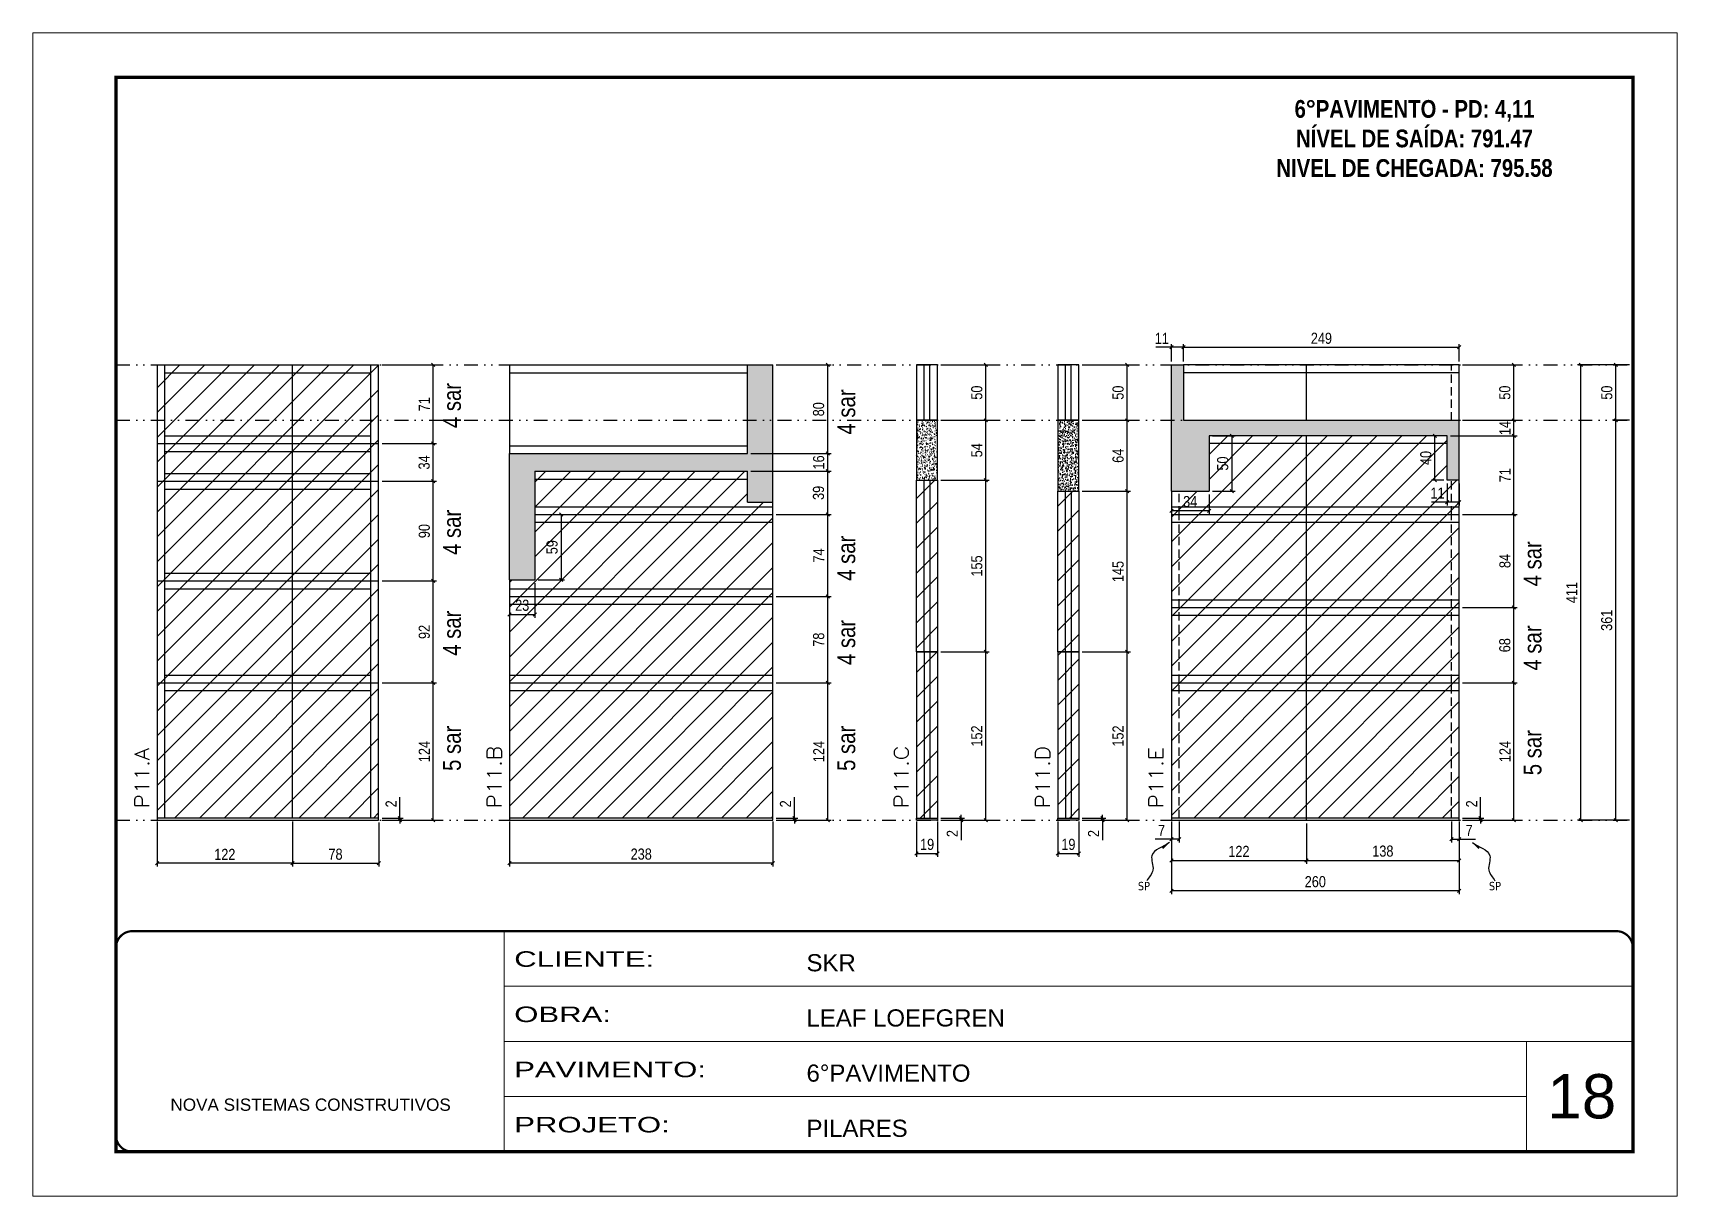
# Model space of a CAD drawing. Extents: x 14400 to 27878, y -21631 to 6985.
# Drawn here: x 16012 to 17497, y 1340 to 2390 of the extents above; entities that cross this region are included whole.
import ezdxf

# ---------------------------------------------------------------- set-up
doc = ezdxf.new("R2010")
doc.units = 0
for name, pattern in [('CONTINUO', [0]), ('DASHED', [0.75, 0.5, -0.25]), ('DIVIDE2', [0.625, 0.25, -0.125, 0, -0.125, 0, -0.125]), ('HIDDEN', [0.375, 0.25, -0.125])]:
    doc.linetypes.add(name, pattern=pattern)
for name, color, linetype, lineweight in [('CARIMBO', 255, 'Continuous', 9), ('Folhas', 255, 'Continuous', 9), ('Hachura', 251, 'Continuous', 9), ('SARRAFO DE PRESSAO', 251, 'DASHED', 9), ('Texto Seção', 7, 'Continuous', 15)]:
    doc.layers.add(name, color=color, linetype=linetype, lineweight=lineweight)
for name, color, linetype in [('COTA', 241, 'Continuous'), ('NOMENCLATURA', 7, 'Continuous'), ('Nível', 160, 'Continuous'), ('Painéis', 200, 'Continuous'), ('SARR_2.2x7', 40, 'Continuous'), ('Sarrafo de Pressão', 42, 'HIDDEN'), ('texto', 7, 'Continuous')]:
    doc.layers.add(name, color=color, linetype=linetype)
doc.styles.add('ARIAL', font='arial.ttf')
doc.styles.add('ARIAL_NARROW', font='ARIALN.TTF', dxfattribs={"height": 0.2})
doc.styles.add('COTA TECNICA', font='techl___.ttf', dxfattribs={"height": 10})
doc.styles.add('COTA TECNICA-50', font='techl___.ttf', dxfattribs={"height": 10})
doc.styles.add('REGUA-120', font='ROMANS.shx', dxfattribs={"height": 15})
doc.styles.add('ROMANC', font='techb___.ttf', dxfattribs={"height": 2.5})
doc.styles.get("Standard").update_dxf_attribs({"font": 'arial.ttf'})
doc.styles.add('Tecnologia', font='')
doc.styles.get('Tecnologia').set_extended_font_data('Forgotten Futurist')
doc.dimstyles.new('COTA PAINEL-50', dxfattribs={"dimtxt": 10, "dimasz": 3, "dimexe": 3, "dimexo": 3, "dimgap": 3, "dimtad": 1, "dimdec": 1, "dimzin": 12, "dimdsep": 46, "dimtxsty": 'COTA TECNICA-50', "dimblk1": 'OBLIQUE', "dimblk2": 'OBLIQUE', "dimsah": 1, "dimcen": 0.9, "dimclrd": 4, "dimclre": 4, "dimclrt": 240, "dimadec": 1, "dimazin": 3, "dimtfac": 1, "dimtdec": 1, "dimtmove": 0, "dimatfit": 3, "dimfxl": 1, "dimtolj": 1, "dimtzin": 12, "dimarcsym": 0})
doc.dimstyles.new('PAINEL', dxfattribs={"dimtxt": 10, "dimasz": 3, "dimexe": 3, "dimexo": 3, "dimgap": 3, "dimtad": 1, "dimdec": 1, "dimzin": 12, "dimdsep": 46, "dimtxsty": 'COTA TECNICA', "dimblk1": 'OBLIQUE', "dimblk2": 'OBLIQUE', "dimsah": 1, "dimcen": 0.9, "dimclrd": 4, "dimclre": 4, "dimclrt": 240, "dimadec": 1, "dimazin": 3, "dimtfac": 1, "dimtdec": 1, "dimtmove": 0, "dimatfit": 3, "dimfxl": 1, "dimtolj": 1, "dimtzin": 12, "dimarcsym": 0})
doc.dimstyles.get("Standard").update_dxf_attribs({"dimtxt": 0.18, "dimasz": 0.18, "dimexe": 0.18, "dimexo": 0.0625, "dimgap": 0.09, "dimtad": 0, "dimtih": 1, "dimtoh": 1, "dimdec": 4, "dimzin": 0, "dimdsep": 46, "dimtxsty": 'Standard', "dimcen": 0.09, "dimadec": 0, "dimazin": 0, "dimtfac": 1, "dimtdec": 4, "dimtofl": 0, "dimtmove": 0, "dimatfit": 3, "dimfxl": 1, "dimtolj": 1, "dimtzin": 0, "dimarcsym": 0})

msp = doc.modelspace()

# ---------------------------------------------------------------- texts
at = {"layer": 'CARIMBO', "style": 'ARIAL'}
msp.add_text('18', height=40, dxfattribs=at).set_placement((17379.83, 1410.57))
at = {"layer": 'NOMENCLATURA', "style": 'ARIAL_NARROW'}
for s, p in [('4 sar', (16398.5, 2033.67)), ('4 sar', (16754.64, 2027.82)), ('4 sar', (16398.5, 1919.17)), ('4 sar', (16754.64, 1895.82)), ('4 sar', (17374.43, 1890.82)), ('4 sar', (16398.5, 1828.17)), ('4 sar', (16754.64, 1819.82)), ('4 sar', (17374.43, 1814.82)), ('5 sar', (16398.5, 1724.23)), ('5 sar', (16754.64, 1724.23)), ('5 sar', (17374.43, 1720.33))]:
    msp.add_text(s, height=16, rotation=90, dxfattribs=at).set_placement(p)
at = {"layer": 'NOMENCLATURA', "color": 2, "insert": (17259.81, 2356.49), "char_height": 16, "attachment_point": 2, "style": 'ROMANC'}
msp.add_mtext_dynamic_manual_height_columns('\\P6°PAVIMENTO - PD: 4,11\\PNÍVEL DE SAÍDA: 791.47\\PNIVEL DE CHEGADA: 795.58', width=432.3511, gutter_width=1, heights=[0], dxfattribs=at)
at = {"layer": 'texto', "color": 0, "char_height": 7.5, "attachment_point": 5}
for insert in [(17015.41, 1620.22), (17332.44, 1620.22)]:
    msp.add_mtext('{\\fTahoma|b0|i0|c0|p34;\\C4;SP}', dxfattribs=dict(at, insert=insert))
at = {"layer": 'Texto Seção', "style": 'REGUA-120', "width": 1.1}
for s, p in [('P11.A', (16117, 1690.47)), ('P11.B', (16435.15, 1690.47)), ('P11.C', (16802.81, 1690.47)), ('P11.D', (16930.48, 1690.47)), ('P11.E', (17032.94, 1690.47))]:
    msp.add_text(s, height=13, rotation=90, dxfattribs=at).set_placement(p)

# ---------------------------------------------------------------- blocks, each defined once
blk = doc.blocks.new('9999999999')
at = {"color": 30, "linetype": 'CONTINUO'}
for p, q in [((98564.6, 34230.2), (98564.6, 34429.4)), ((98564.6, 34379.6), (99584, 34379.6)), ((98564.6, 34329.8), (99488, 34329.8)), ((99584, 34329.8), (99488, 34329.8)), ((99488, 34329.8), (99488, 34230.2)), ((98564.6, 34280), (99488, 34280))]:
    blk.add_line(p, q, dxfattribs=at)
at = {"color": 30, "linetype": 'CONTINUO', "const_width": 2}
blk.add_lwpolyline([(99584, 34230.2), (99584, 34414.4, 0.414214), (99569, 34429.4), (98229, 34429.4, 0.414214), (98214, 34414.4), (98214, 34245.2, 0.414214), (98229, 34230.2), (99584, 34230.2)], format="xyb", dxfattribs=at)
at = {"layer": 'Folhas'}
blk.add_lwpolyline([(98139, 34190.2), (99624, 34190.2), (99624, 35240.2), (98139, 35240.2)], close=True, dxfattribs=at)
at = {"layer": 'Folhas', "color": 30, "const_width": 3}
blk.add_lwpolyline([(98214, 34230.2), (99584, 34230.2), (99584, 35200.2), (98214, 35200.2)], close=True, dxfattribs=at)
at = {"color": 7, "linetype": 'Continuous', "ltscale": 5, "style": 'ARIAL'}
for s, height, p in [('SKR', 15.48, (98837.7, 34393.1)), ('LEAF LOEFGREN', 15.483, (98837.7, 34343.3)), ('6°PAVIMENTO', 15.483, (98837.7, 34293.5)), ('NOVA SISTEMAS CONSTRUTIVOS', 11.059, (98263.2, 34267.2)), ('PILARES', 15.48, (98837.7, 34243.7))]:
    blk.add_text(s, height=height, dxfattribs=at).set_placement(p)
at = {"layer": 'Folhas', "color": 7, "style": 'Tecnologia', "width": 1.5}
for s, p in [('CLIENTE:', (98573.7, 34397.2)), ('OBRA:', (98573.7, 34347.3)), ('PAVIMENTO:', (98573.7, 34297.5)), ('PROJETO:', (98573.7, 34247.7))]:
    blk.add_text(s, height=14, dxfattribs=at).set_placement(p)
blk = doc.blocks.new('_Oblique')
at = {"color": 0, "linetype": 'ByBlock', "lineweight": -2}
blk.add_line((-0.5, -0.5), (0.5, 0.5), dxfattribs=at)
blk = doc.blocks.new('*D2867')
at = {"layer": 'COTA', "color": 4, "lineweight": -2, "transparency": 16777216}
for p, q in [((16124.3, 1678.7), (16124.3, 1637.9)), ((16246.3, 1678.7), (16246.3, 1637.9)), ((16246.3, 1640.9), (16124.3, 1640.9))]:
    blk.add_line(p, q, dxfattribs=at)
at = {"layer": 'Defpoints', "color": 0, "transparency": 16777216}
for p in [(16124.3, 1681.7), (16246.3, 1681.7), (16124.3, 1640.9)]:
    blk.add_point(p, dxfattribs=at)
at = {"layer": 'COTA', "color": 4, "lineweight": -2, "transparency": 16777216, "xscale": 3, "yscale": 3, "zscale": 3, "rotation": 180}
blk.add_blockref('_Oblique', (16124.3, 1640.9), dxfattribs=at)
at = {"layer": 'COTA', "color": 4, "lineweight": -2, "transparency": 16777216, "xscale": 3, "yscale": 3, "zscale": 3}
blk.add_blockref('_Oblique', (16246.3, 1640.9), dxfattribs=at)
at = {"layer": 'COTA', "color": 240, "transparency": 16777216, "insert": (16185.3, 1648.9), "char_height": 10, "attachment_point": 5, "style": 'COTA TECNICA'}
blk.add_mtext('\\A1;122', dxfattribs=at)
blk = doc.blocks.new('*D2868')
at = {"layer": 'COTA', "color": 4, "lineweight": -2, "transparency": 16777216}
for p, q in [((16343.5, 1681.7), (16343.5, 1700.5)), ((16327.3, 1681.7), (16346.5, 1681.7)), ((16327.3, 1679.7), (16346.5, 1679.7)), ((16343.5, 1679.7), (16343.5, 1681.7)), ((16343.5, 1679.7), (16343.5, 1676.7))]:
    blk.add_line(p, q, dxfattribs=at)
at = {"layer": 'Defpoints', "color": 0, "transparency": 16777216}
for p in [(16324.3, 1681.7), (16324.3, 1679.7), (16343.5, 1679.7)]:
    blk.add_point(p, dxfattribs=at)
at = {"layer": 'COTA', "color": 4, "lineweight": -2, "transparency": 16777216, "xscale": 3, "yscale": 3, "zscale": 3}
for p, rotation in [((16343.5, 1681.7), 270), ((16343.5, 1679.7), 90)]:
    blk.add_blockref('_Oblique', p, dxfattribs=dict(at, rotation=rotation))
at = {"layer": 'COTA', "color": 240, "transparency": 16777216, "insert": (16335.5, 1694.5), "char_height": 10, "attachment_point": 5, "rotation": 90, "style": 'COTA TECNICA-50'}
blk.add_mtext('\\A1;2', dxfattribs=at)
blk = doc.blocks.new('*D2869')
at = {"layer": 'COTA', "color": 4, "lineweight": -2, "transparency": 16777216}
for p, q in [((16327.3, 1895.7), (16376.6, 1895.7)), ((16373.6, 1803.7), (16373.6, 1895.7)), ((16327.3, 1803.7), (16376.6, 1803.7))]:
    blk.add_line(p, q, dxfattribs=at)
at = {"layer": 'Defpoints', "color": 0, "transparency": 16777216}
for p in [(16324.3, 1895.7), (16373.6, 1895.7), (16324.3, 1803.7)]:
    blk.add_point(p, dxfattribs=at)
at = {"layer": 'COTA', "color": 4, "lineweight": -2, "transparency": 16777216, "xscale": 3, "yscale": 3, "zscale": 3}
for p, rotation in [((16373.6, 1895.7), 90), ((16373.6, 1803.7), 270)]:
    blk.add_blockref('_Oblique', p, dxfattribs=dict(at, rotation=rotation))
at = {"layer": 'COTA', "color": 240, "transparency": 16777216, "insert": (16365.5, 1849.7), "char_height": 10, "attachment_point": 5, "rotation": 90, "style": 'COTA TECNICA-50'}
blk.add_mtext('\\A1;92', dxfattribs=at)
blk = doc.blocks.new('*D2850')
at = {"layer": 'COTA', "color": 4, "linetype": 'ByBlock', "lineweight": -2, "transparency": 16777216}
for p, q in [((16327.3, 1803.7), (16376.6, 1803.7)), ((16373.6, 1679.7), (16373.6, 1803.7)), ((16327.3, 1679.7), (16376.6, 1679.7))]:
    blk.add_line(p, q, dxfattribs=at)
at = {"layer": 'Defpoints', "color": 0, "linetype": 'ByBlock', "transparency": 16777216}
for p in [(16324.3, 1803.7), (16373.6, 1803.7), (16324.3, 1679.7)]:
    blk.add_point(p, dxfattribs=at)
at = {"layer": 'COTA', "color": 4, "linetype": 'ByBlock', "lineweight": -2, "transparency": 16777216, "xscale": 3, "yscale": 3, "zscale": 3}
for p, rotation in [((16373.6, 1803.7), 90), ((16373.6, 1679.7), 270)]:
    blk.add_blockref('_Oblique', p, dxfattribs=dict(at, rotation=rotation))
at = {"layer": 'COTA', "color": 240, "linetype": 'ByBlock', "transparency": 16777216, "insert": (16365.5, 1741.7), "char_height": 10, "attachment_point": 5, "rotation": 90, "style": 'COTA TECNICA'}
blk.add_mtext('\\A1;124', dxfattribs=at)
blk = doc.blocks.new('*D2851')
at = {"layer": 'COTA', "color": 4, "lineweight": -2, "transparency": 16777216}
for p, q in [((16442.4, 1678.7), (16442.4, 1637.9)), ((16680.4, 1678.7), (16680.4, 1637.9)), ((16680.4, 1640.9), (16442.4, 1640.9))]:
    blk.add_line(p, q, dxfattribs=at)
at = {"layer": 'Defpoints', "color": 0, "transparency": 16777216}
for p in [(16442.4, 1681.7), (16680.4, 1681.7), (16442.4, 1640.9)]:
    blk.add_point(p, dxfattribs=at)
at = {"layer": 'COTA', "color": 4, "lineweight": -2, "transparency": 16777216, "xscale": 3, "yscale": 3, "zscale": 3, "rotation": 180}
blk.add_blockref('_Oblique', (16442.4, 1640.9), dxfattribs=at)
at = {"layer": 'COTA', "color": 4, "lineweight": -2, "transparency": 16777216, "xscale": 3, "yscale": 3, "zscale": 3}
blk.add_blockref('_Oblique', (16680.4, 1640.9), dxfattribs=at)
at = {"layer": 'COTA', "color": 240, "transparency": 16777216, "insert": (16561.4, 1649.1), "char_height": 10, "attachment_point": 5, "style": 'COTA TECNICA'}
blk.add_mtext('\\A1;238', dxfattribs=at)
blk = doc.blocks.new('*D2852')
at = {"layer": 'COTA', "color": 4, "lineweight": -2, "transparency": 16777216}
for p, q in [((16699.7, 1681.7), (16699.7, 1700.5)), ((16683.4, 1681.7), (16702.7, 1681.7)), ((16683.4, 1679.7), (16702.7, 1679.7)), ((16699.7, 1679.7), (16699.7, 1681.7)), ((16699.7, 1679.7), (16699.7, 1676.7))]:
    blk.add_line(p, q, dxfattribs=at)
at = {"layer": 'Defpoints', "color": 0, "transparency": 16777216}
for p in [(16680.4, 1681.7), (16680.4, 1679.7), (16699.7, 1679.7)]:
    blk.add_point(p, dxfattribs=at)
at = {"layer": 'COTA', "color": 4, "lineweight": -2, "transparency": 16777216, "xscale": 3, "yscale": 3, "zscale": 3}
for p, rotation in [((16699.7, 1681.7), 270), ((16699.7, 1679.7), 90)]:
    blk.add_blockref('_Oblique', p, dxfattribs=dict(at, rotation=rotation))
at = {"layer": 'COTA', "color": 240, "transparency": 16777216, "insert": (16691.7, 1694.5), "char_height": 10, "attachment_point": 5, "rotation": 90, "style": 'COTA TECNICA-50'}
blk.add_mtext('\\A1;2', dxfattribs=at)
blk = doc.blocks.new('*D2853')
at = {"layer": 'COTA', "color": 4, "linetype": 'ByBlock', "lineweight": -2, "transparency": 16777216}
for p, q in [((16683.4, 1803.7), (16732.8, 1803.7)), ((16729.8, 1679.7), (16729.8, 1803.7)), ((16683.4, 1679.7), (16732.8, 1679.7))]:
    blk.add_line(p, q, dxfattribs=at)
at = {"layer": 'Defpoints', "color": 0, "linetype": 'ByBlock', "transparency": 16777216}
for p in [(16680.4, 1803.7), (16729.8, 1803.7), (16680.4, 1679.7)]:
    blk.add_point(p, dxfattribs=at)
at = {"layer": 'COTA', "color": 4, "linetype": 'ByBlock', "lineweight": -2, "transparency": 16777216, "xscale": 3, "yscale": 3, "zscale": 3}
for p, rotation in [((16729.8, 1803.7), 90), ((16729.8, 1679.7), 270)]:
    blk.add_blockref('_Oblique', p, dxfattribs=dict(at, rotation=rotation))
at = {"layer": 'COTA', "color": 240, "linetype": 'ByBlock', "transparency": 16777216, "insert": (16721.7, 1741.7), "char_height": 10, "attachment_point": 5, "rotation": 90, "style": 'COTA TECNICA'}
blk.add_mtext('\\A1;124', dxfattribs=at)
blk = doc.blocks.new('*D2854')
at = {"layer": 'COTA', "color": 4, "lineweight": -2, "transparency": 16777216}
for p, q in [((16810.1, 1678.7), (16810.1, 1646.8)), ((16829.1, 1678.7), (16829.1, 1646.8)), ((16810.1, 1649.8), (16829.1, 1649.8))]:
    blk.add_line(p, q, dxfattribs=at)
at = {"layer": 'Defpoints', "color": 0, "transparency": 16777216}
for p in [(16810.1, 1681.7), (16829.1, 1681.7), (16829.1, 1649.8)]:
    blk.add_point(p, dxfattribs=at)
at = {"layer": 'COTA', "color": 4, "lineweight": -2, "transparency": 16777216, "xscale": 3, "yscale": 3, "zscale": 3, "rotation": 180}
blk.add_blockref('_Oblique', (16810.1, 1649.8), dxfattribs=at)
at = {"layer": 'COTA', "color": 4, "lineweight": -2, "transparency": 16777216, "xscale": 3, "yscale": 3, "zscale": 3}
blk.add_blockref('_Oblique', (16829.1, 1649.8), dxfattribs=at)
at = {"layer": 'COTA', "color": 240, "transparency": 16777216, "insert": (16819.6, 1657.9), "char_height": 10, "attachment_point": 5, "style": 'COTA TECNICA'}
blk.add_mtext('\\A1;19', dxfattribs=at)
blk = doc.blocks.new('*D2855')
at = {"layer": 'COTA', "color": 4, "lineweight": -2, "transparency": 16777216}
for p, q in [((16832.1, 1681.7), (16853.3, 1681.7)), ((16832.1, 1679.7), (16853.3, 1679.7)), ((16850.3, 1681.7), (16850.3, 1684.7)), ((16850.3, 1681.7), (16850.3, 1679.7)), ((16850.3, 1679.7), (16850.3, 1661.6))]:
    blk.add_line(p, q, dxfattribs=at)
at = {"layer": 'Defpoints', "color": 0, "transparency": 16777216}
for p in [(16829.1, 1681.7), (16829.1, 1679.7), (16850.3, 1681.7)]:
    blk.add_point(p, dxfattribs=at)
at = {"layer": 'COTA', "color": 4, "lineweight": -2, "transparency": 16777216, "xscale": 3, "yscale": 3, "zscale": 3}
for p, rotation in [((16850.3, 1681.7), 270), ((16850.3, 1679.7), 90)]:
    blk.add_blockref('_Oblique', p, dxfattribs=dict(at, rotation=rotation))
at = {"layer": 'COTA', "color": 240, "transparency": 16777216, "insert": (16842.3, 1667.7), "char_height": 10, "attachment_point": 5, "rotation": 90, "style": 'COTA TECNICA-50'}
blk.add_mtext('\\A1;2', dxfattribs=at)
blk = doc.blocks.new('*D2856')
at = {"layer": 'COTA', "color": 4, "lineweight": -2, "transparency": 16777216}
for p, q in [((16832.1, 1831.7), (16875.6, 1831.7)), ((16872.6, 1679.7), (16872.6, 1831.7)), ((16832.1, 1679.7), (16875.6, 1679.7))]:
    blk.add_line(p, q, dxfattribs=at)
at = {"layer": 'Defpoints', "color": 0, "transparency": 16777216}
for p in [(16829.1, 1831.7), (16872.6, 1831.7), (16829.1, 1679.7)]:
    blk.add_point(p, dxfattribs=at)
at = {"layer": 'COTA', "color": 4, "lineweight": -2, "transparency": 16777216, "xscale": 3, "yscale": 3, "zscale": 3}
for p, rotation in [((16872.6, 1831.7), 90), ((16872.6, 1679.7), 270)]:
    blk.add_blockref('_Oblique', p, dxfattribs=dict(at, rotation=rotation))
at = {"layer": 'COTA', "color": 240, "transparency": 16777216, "insert": (16864.5, 1755.7), "char_height": 10, "attachment_point": 5, "rotation": 90, "style": 'COTA TECNICA-50'}
blk.add_mtext('\\A1;152', dxfattribs=at)
blk = doc.blocks.new('*D2857')
at = {"layer": 'COTA', "color": 4, "lineweight": -2, "transparency": 16777216}
for p, q in [((16246.3, 1678.7), (16246.3, 1637.9)), ((16324.3, 1677.7), (16324.3, 1637.9)), ((16246.3, 1640.9), (16324.3, 1640.9))]:
    blk.add_line(p, q, dxfattribs=at)
at = {"layer": 'Defpoints', "color": 0, "transparency": 16777216}
for p in [(16246.3, 1681.7), (16324.3, 1680.7), (16324.3, 1640.9)]:
    blk.add_point(p, dxfattribs=at)
at = {"layer": 'COTA', "color": 4, "lineweight": -2, "transparency": 16777216, "xscale": 3, "yscale": 3, "zscale": 3, "rotation": 180}
blk.add_blockref('_Oblique', (16246.3, 1640.9), dxfattribs=at)
at = {"layer": 'COTA', "color": 4, "lineweight": -2, "transparency": 16777216, "xscale": 3, "yscale": 3, "zscale": 3}
blk.add_blockref('_Oblique', (16324.3, 1640.9), dxfattribs=at)
at = {"layer": 'COTA', "color": 240, "transparency": 16777216, "insert": (16285.3, 1649), "char_height": 10, "attachment_point": 5, "style": 'COTA TECNICA'}
blk.add_mtext('\\A1;78', dxfattribs=at)
blk = doc.blocks.new('*D2858')
at = {"layer": 'COTA', "color": 4, "lineweight": -2, "transparency": 16777216}
for p, q in [((17040.2, 1678.7), (17040.2, 1613.1)), ((17300.2, 1678.7), (17300.2, 1613.1)), ((17300.2, 1616.1), (17040.2, 1616.1))]:
    blk.add_line(p, q, dxfattribs=at)
at = {"layer": 'Defpoints', "color": 0, "transparency": 16777216}
for p in [(17040.2, 1681.7), (17300.2, 1681.7), (17040.2, 1616.1)]:
    blk.add_point(p, dxfattribs=at)
at = {"layer": 'COTA', "color": 4, "lineweight": -2, "transparency": 16777216, "xscale": 3, "yscale": 3, "zscale": 3, "rotation": 180}
blk.add_blockref('_Oblique', (17040.2, 1616.1), dxfattribs=at)
at = {"layer": 'COTA', "color": 4, "lineweight": -2, "transparency": 16777216, "xscale": 3, "yscale": 3, "zscale": 3}
blk.add_blockref('_Oblique', (17300.2, 1616.1), dxfattribs=at)
at = {"layer": 'COTA', "color": 240, "transparency": 16777216, "insert": (17170.2, 1624.2), "char_height": 10, "attachment_point": 5, "style": 'COTA TECNICA'}
blk.add_mtext('\\A1;260', dxfattribs=at)
blk = doc.blocks.new('*D2859')
at = {"layer": 'COTA', "color": 4, "lineweight": -2, "transparency": 16777216}
for p, q in [((17293.2, 1678.7), (17293.2, 1659.5)), ((17300.2, 1676.7), (17300.2, 1659.5)), ((17293.2, 1662.5), (17300.2, 1662.5)), ((17300.2, 1662.5), (17314.9, 1662.5))]:
    blk.add_line(p, q, dxfattribs=at)
at = {"layer": 'Defpoints', "color": 0, "transparency": 16777216}
for p in [(17293.2, 1681.7), (17300.2, 1679.7), (17300.2, 1662.5)]:
    blk.add_point(p, dxfattribs=at)
at = {"layer": 'COTA', "color": 4, "lineweight": -2, "transparency": 16777216, "xscale": 3, "yscale": 3, "zscale": 3, "rotation": 180}
blk.add_blockref('_Oblique', (17293.2, 1662.5), dxfattribs=at)
at = {"layer": 'COTA', "color": 4, "lineweight": -2, "transparency": 16777216, "xscale": 3, "yscale": 3, "zscale": 3}
blk.add_blockref('_Oblique', (17300.2, 1662.5), dxfattribs=at)
at = {"layer": 'COTA', "color": 240, "transparency": 16777216, "insert": (17309.1, 1670.5), "char_height": 10, "attachment_point": 5, "style": 'COTA TECNICA-50'}
blk.add_mtext('\\A1;7', dxfattribs=at)
blk = doc.blocks.new('*D2860')
at = {"layer": 'COTA', "color": 4, "lineweight": -2, "transparency": 16777216}
for p, q in [((17047.2, 1678.7), (17047.2, 1659.5)), ((17040.2, 1676.7), (17040.2, 1659.5)), ((17040.2, 1662.5), (17025.5, 1662.5)), ((17047.2, 1662.5), (17040.2, 1662.5))]:
    blk.add_line(p, q, dxfattribs=at)
at = {"layer": 'Defpoints', "color": 0, "transparency": 16777216}
for p in [(17040.2, 1679.7), (17047.2, 1681.7), (17040.2, 1662.5)]:
    blk.add_point(p, dxfattribs=at)
at = {"layer": 'COTA', "color": 4, "lineweight": -2, "transparency": 16777216, "xscale": 3, "yscale": 3, "zscale": 3, "rotation": 180}
blk.add_blockref('_Oblique', (17040.2, 1662.5), dxfattribs=at)
at = {"layer": 'COTA', "color": 4, "lineweight": -2, "transparency": 16777216, "xscale": 3, "yscale": 3, "zscale": 3}
blk.add_blockref('_Oblique', (17047.2, 1662.5), dxfattribs=at)
at = {"layer": 'COTA', "color": 240, "transparency": 16777216, "insert": (17031.3, 1670.5), "char_height": 10, "attachment_point": 5, "style": 'COTA TECNICA-50'}
blk.add_mtext('\\A1;7', dxfattribs=at)
blk = doc.blocks.new('*D2861')
at = {"layer": 'COTA', "color": 4, "lineweight": -2, "transparency": 16777216}
for p, q in [((17319.4, 1681.7), (17319.4, 1700.5)), ((17303.2, 1681.7), (17322.4, 1681.7)), ((17303.2, 1679.7), (17322.4, 1679.7)), ((17319.4, 1679.7), (17319.4, 1681.7)), ((17319.4, 1679.7), (17319.4, 1676.7))]:
    blk.add_line(p, q, dxfattribs=at)
at = {"layer": 'Defpoints', "color": 0, "transparency": 16777216}
for p in [(17300.2, 1681.7), (17300.2, 1679.7), (17319.4, 1679.7)]:
    blk.add_point(p, dxfattribs=at)
at = {"layer": 'COTA', "color": 4, "lineweight": -2, "transparency": 16777216, "xscale": 3, "yscale": 3, "zscale": 3}
for p, rotation in [((17319.4, 1681.7), 270), ((17319.4, 1679.7), 90)]:
    blk.add_blockref('_Oblique', p, dxfattribs=dict(at, rotation=rotation))
at = {"layer": 'COTA', "color": 240, "transparency": 16777216, "insert": (17311.4, 1694.5), "char_height": 10, "attachment_point": 5, "rotation": 90, "style": 'COTA TECNICA-50'}
blk.add_mtext('\\A1;2', dxfattribs=at)
blk = doc.blocks.new('*D2862')
at = {"layer": 'COTA', "color": 4, "linetype": 'ByBlock', "lineweight": -2, "transparency": 16777216}
for p, q in [((17303.2, 1803.7), (17352.6, 1803.7)), ((17349.6, 1679.7), (17349.6, 1803.7)), ((17303.2, 1679.7), (17352.6, 1679.7))]:
    blk.add_line(p, q, dxfattribs=at)
at = {"layer": 'Defpoints', "color": 0, "linetype": 'ByBlock', "transparency": 16777216}
for p in [(17300.2, 1803.7), (17349.6, 1803.7), (17300.2, 1679.7)]:
    blk.add_point(p, dxfattribs=at)
at = {"layer": 'COTA', "color": 4, "linetype": 'ByBlock', "lineweight": -2, "transparency": 16777216, "xscale": 3, "yscale": 3, "zscale": 3}
for p, rotation in [((17349.6, 1803.7), 90), ((17349.6, 1679.7), 270)]:
    blk.add_blockref('_Oblique', p, dxfattribs=dict(at, rotation=rotation))
at = {"layer": 'COTA', "color": 240, "linetype": 'ByBlock', "transparency": 16777216, "insert": (17341.5, 1741.7), "char_height": 10, "attachment_point": 5, "rotation": 90, "style": 'COTA TECNICA'}
blk.add_mtext('\\A1;124', dxfattribs=at)
blk = doc.blocks.new('*D2863')
at = {"layer": 'COTA', "color": 4, "lineweight": -2, "transparency": 16777216}
for p, q in [((17162.2, 1676.7), (17162.2, 1640.5)), ((17300.2, 1676.7), (17300.2, 1640.5)), ((17162.2, 1643.5), (17300.2, 1643.5))]:
    blk.add_line(p, q, dxfattribs=at)
at = {"layer": 'Defpoints', "color": 0, "transparency": 16777216}
for p in [(17162.2, 1679.7), (17300.2, 1679.7), (17300.2, 1643.5)]:
    blk.add_point(p, dxfattribs=at)
at = {"layer": 'COTA', "color": 4, "lineweight": -2, "transparency": 16777216, "xscale": 3, "yscale": 3, "zscale": 3, "rotation": 180}
blk.add_blockref('_Oblique', (17162.2, 1643.5), dxfattribs=at)
at = {"layer": 'COTA', "color": 4, "lineweight": -2, "transparency": 16777216, "xscale": 3, "yscale": 3, "zscale": 3}
blk.add_blockref('_Oblique', (17300.2, 1643.5), dxfattribs=at)
at = {"layer": 'COTA', "color": 240, "transparency": 16777216, "insert": (17231.2, 1651.8), "char_height": 10, "attachment_point": 5, "style": 'COTA TECNICA'}
blk.add_mtext('\\A1;138', dxfattribs=at)
blk = doc.blocks.new('*D2864')
at = {"layer": 'COTA', "color": 4, "lineweight": -2, "transparency": 16777216}
for p, q in [((17040.2, 1676.7), (17040.2, 1640.5)), ((17162.2, 1676.7), (17162.2, 1640.5)), ((17040.2, 1643.5), (17162.2, 1643.5))]:
    blk.add_line(p, q, dxfattribs=at)
at = {"layer": 'Defpoints', "color": 0, "transparency": 16777216}
for p in [(17040.2, 1679.7), (17162.2, 1679.7), (17162.2, 1643.5)]:
    blk.add_point(p, dxfattribs=at)
at = {"layer": 'COTA', "color": 4, "lineweight": -2, "transparency": 16777216, "xscale": 3, "yscale": 3, "zscale": 3, "rotation": 180}
blk.add_blockref('_Oblique', (17040.2, 1643.5), dxfattribs=at)
at = {"layer": 'COTA', "color": 4, "lineweight": -2, "transparency": 16777216, "xscale": 3, "yscale": 3, "zscale": 3}
blk.add_blockref('_Oblique', (17162.2, 1643.5), dxfattribs=at)
at = {"layer": 'COTA', "color": 240, "transparency": 16777216, "insert": (17101.2, 1651.6), "char_height": 10, "attachment_point": 5, "style": 'COTA TECNICA'}
blk.add_mtext('\\A1;122', dxfattribs=at)
blk = doc.blocks.new('*D2865')
at = {"layer": 'COTA', "color": 4, "lineweight": -2, "transparency": 16777216}
for p, q in [((17303.2, 1871.7), (17352.6, 1871.7)), ((17349.6, 1803.7), (17349.6, 1871.7)), ((17303.2, 1803.7), (17352.6, 1803.7))]:
    blk.add_line(p, q, dxfattribs=at)
at = {"layer": 'Defpoints', "color": 0, "transparency": 16777216}
for p in [(17300.2, 1871.7), (17349.6, 1871.7), (17300.2, 1803.7)]:
    blk.add_point(p, dxfattribs=at)
at = {"layer": 'COTA', "color": 4, "lineweight": -2, "transparency": 16777216, "xscale": 3, "yscale": 3, "zscale": 3}
for p, rotation in [((17349.6, 1871.7), 90), ((17349.6, 1803.7), 270)]:
    blk.add_blockref('_Oblique', p, dxfattribs=dict(at, rotation=rotation))
at = {"layer": 'COTA', "color": 240, "transparency": 16777216, "insert": (17341.4, 1837.7), "char_height": 10, "attachment_point": 5, "rotation": 90, "style": 'COTA TECNICA'}
blk.add_mtext('\\A1;68', dxfattribs=at)
blk = doc.blocks.new('*D2866')
at = {"layer": 'COTA', "color": 4, "lineweight": -2, "transparency": 16777216}
for p, q in [((16327.3, 1985.7), (16376.6, 1985.7)), ((16373.6, 1895.7), (16373.6, 1985.7)), ((16327.3, 1895.7), (16376.6, 1895.7))]:
    blk.add_line(p, q, dxfattribs=at)
at = {"layer": 'Defpoints', "color": 0, "transparency": 16777216}
for p in [(16324.3, 1985.7), (16373.6, 1985.7), (16324.3, 1895.7)]:
    blk.add_point(p, dxfattribs=at)
at = {"layer": 'COTA', "color": 4, "lineweight": -2, "transparency": 16777216, "xscale": 3, "yscale": 3, "zscale": 3}
for p, rotation in [((16373.6, 1985.7), 90), ((16373.6, 1895.7), 270)]:
    blk.add_blockref('_Oblique', p, dxfattribs=dict(at, rotation=rotation))
at = {"layer": 'COTA', "color": 240, "transparency": 16777216, "insert": (16365.5, 1940.7), "char_height": 10, "attachment_point": 5, "rotation": 90, "style": 'COTA TECNICA'}
blk.add_mtext('\\A1;90', dxfattribs=at)
blk = doc.blocks.new('*D2870')
at = {"layer": 'COTA', "color": 4, "lineweight": -2, "transparency": 16777216}
for p, q in [((16683.4, 1881.7), (16732.8, 1881.7)), ((16729.8, 1803.7), (16729.8, 1881.7)), ((16683.4, 1803.7), (16732.8, 1803.7))]:
    blk.add_line(p, q, dxfattribs=at)
at = {"layer": 'Defpoints', "color": 0, "transparency": 16777216}
for p in [(16680.4, 1881.7), (16729.8, 1881.7), (16680.4, 1803.7)]:
    blk.add_point(p, dxfattribs=at)
at = {"layer": 'COTA', "color": 4, "lineweight": -2, "transparency": 16777216, "xscale": 3, "yscale": 3, "zscale": 3}
for p, rotation in [((16729.8, 1881.7), 90), ((16729.8, 1803.7), 270)]:
    blk.add_blockref('_Oblique', p, dxfattribs=dict(at, rotation=rotation))
at = {"layer": 'COTA', "color": 240, "transparency": 16777216, "insert": (16721.7, 1842.7), "char_height": 10, "attachment_point": 5, "rotation": 90, "style": 'COTA TECNICA'}
blk.add_mtext('\\A1;78', dxfattribs=at)
blk = doc.blocks.new('*D2871')
at = {"layer": 'COTA', "color": 4, "lineweight": -2, "transparency": 16777216}
for p, q in [((17303.2, 1955.7), (17352.6, 1955.7)), ((17349.6, 1871.7), (17349.6, 1955.7)), ((17303.2, 1871.7), (17352.6, 1871.7))]:
    blk.add_line(p, q, dxfattribs=at)
at = {"layer": 'Defpoints', "color": 0, "transparency": 16777216}
for p in [(17300.2, 1955.7), (17349.6, 1955.7), (17300.2, 1871.7)]:
    blk.add_point(p, dxfattribs=at)
at = {"layer": 'COTA', "color": 4, "lineweight": -2, "transparency": 16777216, "xscale": 3, "yscale": 3, "zscale": 3}
for p, rotation in [((17349.6, 1955.7), 90), ((17349.6, 1871.7), 270)]:
    blk.add_blockref('_Oblique', p, dxfattribs=dict(at, rotation=rotation))
at = {"layer": 'COTA', "color": 240, "transparency": 16777216, "insert": (17341.5, 1913.7), "char_height": 10, "attachment_point": 5, "rotation": 90, "style": 'COTA TECNICA'}
blk.add_mtext('\\A1;84', dxfattribs=at)
blk = doc.blocks.new('*D2894')
at = {"layer": 'COTA', "color": 4, "lineweight": -2, "transparency": 16777216}
for p, q in [((16327.3, 2090.7), (16376.6, 2090.7)), ((16373.6, 2019.7), (16373.6, 2090.7)), ((16327.3, 2019.7), (16376.6, 2019.7))]:
    blk.add_line(p, q, dxfattribs=at)
at = {"layer": 'Defpoints', "color": 0, "transparency": 16777216}
for p in [(16324.3, 2090.7), (16373.6, 2090.7), (16324.3, 2019.7)]:
    blk.add_point(p, dxfattribs=at)
at = {"layer": 'COTA', "color": 4, "lineweight": -2, "transparency": 16777216, "xscale": 3, "yscale": 3, "zscale": 3}
for p, rotation in [((16373.6, 2090.7), 90), ((16373.6, 2019.7), 270)]:
    blk.add_blockref('_Oblique', p, dxfattribs=dict(at, rotation=rotation))
at = {"layer": 'COTA', "color": 240, "transparency": 16777216, "insert": (16365.5, 2055.2), "char_height": 10, "attachment_point": 5, "rotation": 90, "style": 'COTA TECNICA'}
blk.add_mtext('\\A1;71', dxfattribs=at)
blk = doc.blocks.new('*D2895')
at = {"layer": 'COTA', "color": 4, "lineweight": -2, "transparency": 16777216}
for p, q in [((16327.3, 2019.7), (16376.6, 2019.7)), ((16373.6, 1985.7), (16373.6, 2019.7)), ((16327.3, 1985.7), (16376.6, 1985.7))]:
    blk.add_line(p, q, dxfattribs=at)
at = {"layer": 'Defpoints', "color": 0, "transparency": 16777216}
for p in [(16324.3, 2019.7), (16373.6, 2019.7), (16324.3, 1985.7)]:
    blk.add_point(p, dxfattribs=at)
at = {"layer": 'COTA', "color": 4, "lineweight": -2, "transparency": 16777216, "xscale": 3, "yscale": 3, "zscale": 3}
for p, rotation in [((16373.6, 2019.7), 90), ((16373.6, 1985.7), 270)]:
    blk.add_blockref('_Oblique', p, dxfattribs=dict(at, rotation=rotation))
at = {"layer": 'COTA', "color": 240, "transparency": 16777216, "insert": (16365.4, 2002.7), "char_height": 10, "attachment_point": 5, "rotation": 90, "style": 'COTA TECNICA'}
blk.add_mtext('\\A1;34', dxfattribs=at)
blk = doc.blocks.new('*D2896')
at = {"layer": 'COTA', "color": 4, "lineweight": -2, "transparency": 16777216}
for p, q in [((16660.4, 2010.7), (16732.8, 2010.7)), ((16729.8, 1994.7), (16729.8, 2010.7)), ((16660.4, 1994.7), (16732.8, 1994.7))]:
    blk.add_line(p, q, dxfattribs=at)
at = {"layer": 'Defpoints', "color": 0, "transparency": 16777216}
for p in [(16657.4, 2010.7), (16729.8, 2010.7), (16657.4, 1994.7)]:
    blk.add_point(p, dxfattribs=at)
at = {"layer": 'COTA', "color": 4, "lineweight": -2, "transparency": 16777216, "xscale": 3, "yscale": 3, "zscale": 3}
for p, rotation in [((16729.8, 2010.7), 90), ((16729.8, 1994.7), 270)]:
    blk.add_blockref('_Oblique', p, dxfattribs=dict(at, rotation=rotation))
at = {"layer": 'COTA', "color": 240, "transparency": 16777216, "insert": (16721.7, 2002.7), "char_height": 10, "attachment_point": 5, "rotation": 90, "style": 'COTA TECNICA'}
blk.add_mtext('\\A1;16', dxfattribs=at)
blk = doc.blocks.new('*D2897')
at = {"layer": 'COTA', "color": 4, "lineweight": -2, "transparency": 16777216}
for p, q in [((16683.4, 2090.7), (16732.8, 2090.7)), ((16729.8, 2010.7), (16729.8, 2090.7)), ((16660.4, 2010.7), (16732.8, 2010.7))]:
    blk.add_line(p, q, dxfattribs=at)
at = {"layer": 'Defpoints', "color": 0, "transparency": 16777216}
for p in [(16680.4, 2090.7), (16729.8, 2090.7), (16657.4, 2010.7)]:
    blk.add_point(p, dxfattribs=at)
at = {"layer": 'COTA', "color": 4, "lineweight": -2, "transparency": 16777216, "xscale": 3, "yscale": 3, "zscale": 3}
for p, rotation in [((16729.8, 2090.7), 90), ((16729.8, 2010.7), 270)]:
    blk.add_blockref('_Oblique', p, dxfattribs=dict(at, rotation=rotation))
at = {"layer": 'COTA', "color": 240, "transparency": 16777216, "insert": (16721.6, 2050.7), "char_height": 10, "attachment_point": 5, "rotation": 90, "style": 'COTA TECNICA'}
blk.add_mtext('\\A1;80', dxfattribs=at)
blk = doc.blocks.new('*D2898')
at = {"layer": 'COTA', "color": 4, "lineweight": -2, "transparency": 16777216}
for p, q in [((16683.4, 1955.7), (16732.8, 1955.7)), ((16729.8, 1881.7), (16729.8, 1955.7)), ((16683.4, 1881.7), (16732.8, 1881.7))]:
    blk.add_line(p, q, dxfattribs=at)
at = {"layer": 'Defpoints', "color": 0, "transparency": 16777216}
for p in [(16680.4, 1955.7), (16729.8, 1955.7), (16680.4, 1881.7)]:
    blk.add_point(p, dxfattribs=at)
at = {"layer": 'COTA', "color": 4, "lineweight": -2, "transparency": 16777216, "xscale": 3, "yscale": 3, "zscale": 3}
for p, rotation in [((16729.8, 1955.7), 90), ((16729.8, 1881.7), 270)]:
    blk.add_blockref('_Oblique', p, dxfattribs=dict(at, rotation=rotation))
at = {"layer": 'COTA', "color": 240, "transparency": 16777216, "insert": (16721.7, 1918.7), "char_height": 10, "attachment_point": 5, "rotation": 90, "style": 'COTA TECNICA'}
blk.add_mtext('\\A1;74', dxfattribs=at)
blk = doc.blocks.new('*D2899')
at = {"layer": 'COTA', "color": 4, "lineweight": -2, "transparency": 16777216}
for p, q in [((16660.4, 1994.7), (16732.8, 1994.7)), ((16729.8, 1955.7), (16729.8, 1994.7)), ((16683.4, 1955.7), (16732.8, 1955.7))]:
    blk.add_line(p, q, dxfattribs=at)
at = {"layer": 'Defpoints', "color": 0, "transparency": 16777216}
for p in [(16657.4, 1994.7), (16729.8, 1994.7), (16680.4, 1955.7)]:
    blk.add_point(p, dxfattribs=at)
at = {"layer": 'COTA', "color": 4, "lineweight": -2, "transparency": 16777216, "xscale": 3, "yscale": 3, "zscale": 3}
for p, rotation in [((16729.8, 1994.7), 90), ((16729.8, 1955.7), 270)]:
    blk.add_blockref('_Oblique', p, dxfattribs=dict(at, rotation=rotation))
at = {"layer": 'COTA', "color": 240, "transparency": 16777216, "insert": (16721.5, 1975.2), "char_height": 10, "attachment_point": 5, "rotation": 90, "style": 'COTA TECNICA'}
blk.add_mtext('\\A1;39', dxfattribs=at)
blk = doc.blocks.new('*D2900')
at = {"layer": 'COTA', "color": 4, "lineweight": -2, "transparency": 16777216}
for p, q in [((17454, 2040.7), (17438.6, 2040.7)), ((17441.6, 1679.7), (17441.6, 2040.7)), ((17454, 1679.7), (17438.6, 1679.7))]:
    blk.add_line(p, q, dxfattribs=at)
at = {"layer": 'Defpoints', "color": 0, "transparency": 16777216}
for p in [(17441.6, 2040.7), (17457, 2040.7), (17457, 1679.7)]:
    blk.add_point(p, dxfattribs=at)
at = {"layer": 'COTA', "color": 4, "lineweight": -2, "transparency": 16777216, "xscale": 3, "yscale": 3, "zscale": 3}
for p, rotation in [((17441.6, 2040.7), 90), ((17441.6, 1679.7), 270)]:
    blk.add_blockref('_Oblique', p, dxfattribs=dict(at, rotation=rotation))
at = {"layer": 'COTA', "color": 240, "transparency": 16777216, "insert": (17433.4, 1860.2), "char_height": 10, "attachment_point": 5, "rotation": 90, "style": 'COTA TECNICA'}
blk.add_mtext('\\A1;361', dxfattribs=at)
blk = doc.blocks.new('*D2901')
at = {"layer": 'COTA', "color": 4, "lineweight": -2, "transparency": 16777216}
for p, q in [((17454, 2090.7), (17438.6, 2090.7)), ((17441.6, 2040.7), (17441.6, 2090.7)), ((17454, 2040.7), (17438.6, 2040.7))]:
    blk.add_line(p, q, dxfattribs=at)
at = {"layer": 'Defpoints', "color": 0, "transparency": 16777216}
for p in [(17441.6, 2090.7), (17457, 2090.7), (17457, 2040.7)]:
    blk.add_point(p, dxfattribs=at)
at = {"layer": 'COTA', "color": 4, "lineweight": -2, "transparency": 16777216, "xscale": 3, "yscale": 3, "zscale": 3}
for p, rotation in [((17441.6, 2090.7), 90), ((17441.6, 2040.7), 270)]:
    blk.add_blockref('_Oblique', p, dxfattribs=dict(at, rotation=rotation))
at = {"layer": 'COTA', "color": 240, "transparency": 16777216, "insert": (17433.5, 2065.7), "char_height": 10, "attachment_point": 5, "rotation": 90, "style": 'COTA TECNICA'}
blk.add_mtext('\\A1;50', dxfattribs=at)
blk = doc.blocks.new('*D2902')
at = {"layer": 'COTA', "color": 4, "lineweight": -2, "transparency": 16777216}
for p, q in [((17454, 2090.7), (17406.9, 2090.7)), ((17409.9, 1679.7), (17409.9, 2090.7)), ((17454, 1679.7), (17406.9, 1679.7))]:
    blk.add_line(p, q, dxfattribs=at)
at = {"layer": 'Defpoints', "color": 0, "transparency": 16777216}
for p in [(17409.9, 2090.7), (17457, 2090.7), (17457, 1679.7)]:
    blk.add_point(p, dxfattribs=at)
at = {"layer": 'COTA', "color": 4, "lineweight": -2, "transparency": 16777216, "xscale": 3, "yscale": 3, "zscale": 3}
for p, rotation in [((17409.9, 2090.7), 90), ((17409.9, 1679.7), 270)]:
    blk.add_blockref('_Oblique', p, dxfattribs=dict(at, rotation=rotation))
at = {"layer": 'COTA', "color": 240, "transparency": 16777216, "insert": (17401.8, 1885.2), "char_height": 10, "attachment_point": 5, "rotation": 90, "style": 'COTA TECNICA'}
blk.add_mtext('\\A1;411', dxfattribs=at)
blk = doc.blocks.new('*D2903')
at = {"layer": 'COTA', "color": 4, "lineweight": -2, "transparency": 16777216}
for p, q in [((16832.1, 1986.7), (16875.6, 1986.7)), ((16872.6, 1831.7), (16872.6, 1986.7)), ((16832.1, 1831.7), (16875.6, 1831.7))]:
    blk.add_line(p, q, dxfattribs=at)
at = {"layer": 'Defpoints', "color": 0, "transparency": 16777216}
for p in [(16829.1, 1986.7), (16872.6, 1986.7), (16829.1, 1831.7)]:
    blk.add_point(p, dxfattribs=at)
at = {"layer": 'COTA', "color": 4, "lineweight": -2, "transparency": 16777216, "xscale": 3, "yscale": 3, "zscale": 3}
for p, rotation in [((16872.6, 1986.7), 90), ((16872.6, 1831.7), 270)]:
    blk.add_blockref('_Oblique', p, dxfattribs=dict(at, rotation=rotation))
at = {"layer": 'COTA', "color": 240, "transparency": 16777216, "insert": (16864.5, 1909.2), "char_height": 10, "attachment_point": 5, "rotation": 90, "style": 'COTA TECNICA'}
blk.add_mtext('\\A1;155', dxfattribs=at)
blk = doc.blocks.new('*D2904')
at = {"layer": 'COTA', "color": 4, "lineweight": -2, "transparency": 16777216}
for p, q in [((16832.1, 2040.7), (16875.6, 2040.7)), ((16872.6, 1986.7), (16872.6, 2040.7)), ((16832.1, 1986.7), (16875.6, 1986.7))]:
    blk.add_line(p, q, dxfattribs=at)
at = {"layer": 'Defpoints', "color": 0, "transparency": 16777216}
for p in [(16829.1, 2040.7), (16872.6, 2040.7), (16829.1, 1986.7)]:
    blk.add_point(p, dxfattribs=at)
at = {"layer": 'COTA', "color": 4, "lineweight": -2, "transparency": 16777216, "xscale": 3, "yscale": 3, "zscale": 3}
for p, rotation in [((16872.6, 2040.7), 90), ((16872.6, 1986.7), 270)]:
    blk.add_blockref('_Oblique', p, dxfattribs=dict(at, rotation=rotation))
at = {"layer": 'COTA', "color": 240, "transparency": 16777216, "insert": (16864.5, 2013.7), "char_height": 10, "attachment_point": 5, "rotation": 90, "style": 'COTA TECNICA'}
blk.add_mtext('\\A1;54', dxfattribs=at)
blk = doc.blocks.new('*D2905')
at = {"layer": 'COTA', "color": 4, "lineweight": -2, "transparency": 16777216}
for p, q in [((16832.1, 2090.7), (16875.6, 2090.7)), ((16872.6, 2040.7), (16872.6, 2090.7)), ((16832.1, 2040.7), (16875.6, 2040.7))]:
    blk.add_line(p, q, dxfattribs=at)
at = {"layer": 'Defpoints', "color": 0, "transparency": 16777216}
for p in [(16829.1, 2090.7), (16872.6, 2090.7), (16829.1, 2040.7)]:
    blk.add_point(p, dxfattribs=at)
at = {"layer": 'COTA', "color": 4, "lineweight": -2, "transparency": 16777216, "xscale": 3, "yscale": 3, "zscale": 3}
for p, rotation in [((16872.6, 2090.7), 90), ((16872.6, 2040.7), 270)]:
    blk.add_blockref('_Oblique', p, dxfattribs=dict(at, rotation=rotation))
at = {"layer": 'COTA', "color": 240, "transparency": 16777216, "insert": (16864.5, 2065.7), "char_height": 10, "attachment_point": 5, "rotation": 90, "style": 'COTA TECNICA'}
blk.add_mtext('\\A1;50', dxfattribs=at)
blk = doc.blocks.new('*D2906')
at = {"layer": 'COTA', "color": 4, "lineweight": -2, "transparency": 16777216}
for p, q in [((16937.7, 1678.7), (16937.7, 1646.8)), ((16956.7, 1678.7), (16956.7, 1646.8)), ((16937.7, 1649.8), (16956.7, 1649.8))]:
    blk.add_line(p, q, dxfattribs=at)
at = {"layer": 'Defpoints', "color": 0, "transparency": 16777216}
for p in [(16937.7, 1681.7), (16956.7, 1681.7), (16956.7, 1649.8)]:
    blk.add_point(p, dxfattribs=at)
at = {"layer": 'COTA', "color": 4, "lineweight": -2, "transparency": 16777216, "xscale": 3, "yscale": 3, "zscale": 3, "rotation": 180}
blk.add_blockref('_Oblique', (16937.7, 1649.8), dxfattribs=at)
at = {"layer": 'COTA', "color": 4, "lineweight": -2, "transparency": 16777216, "xscale": 3, "yscale": 3, "zscale": 3}
blk.add_blockref('_Oblique', (16956.7, 1649.8), dxfattribs=at)
at = {"layer": 'COTA', "color": 240, "transparency": 16777216, "insert": (16947.2, 1657.9), "char_height": 10, "attachment_point": 5, "style": 'COTA TECNICA'}
blk.add_mtext('\\A1;19', dxfattribs=at)
blk = doc.blocks.new('*D2907')
at = {"layer": 'COTA', "color": 4, "lineweight": -2, "transparency": 16777216}
for p, q in [((16959.7, 1681.7), (16980.9, 1681.7)), ((16959.7, 1679.7), (16980.9, 1679.7)), ((16977.9, 1681.7), (16977.9, 1684.7)), ((16977.9, 1681.7), (16977.9, 1679.7)), ((16977.9, 1679.7), (16977.9, 1661.6))]:
    blk.add_line(p, q, dxfattribs=at)
at = {"layer": 'Defpoints', "color": 0, "transparency": 16777216}
for p in [(16956.7, 1681.7), (16956.7, 1679.7), (16977.9, 1681.7)]:
    blk.add_point(p, dxfattribs=at)
at = {"layer": 'COTA', "color": 4, "lineweight": -2, "transparency": 16777216, "xscale": 3, "yscale": 3, "zscale": 3}
for p, rotation in [((16977.9, 1681.7), 270), ((16977.9, 1679.7), 90)]:
    blk.add_blockref('_Oblique', p, dxfattribs=dict(at, rotation=rotation))
at = {"layer": 'COTA', "color": 240, "transparency": 16777216, "insert": (16969.9, 1667.7), "char_height": 10, "attachment_point": 5, "rotation": 90, "style": 'COTA TECNICA-50'}
blk.add_mtext('\\A1;2', dxfattribs=at)
blk = doc.blocks.new('*D2908')
at = {"layer": 'COTA', "color": 4, "lineweight": -2, "transparency": 16777216}
for p, q in [((16959.7, 1831.7), (17003.2, 1831.7)), ((17000.2, 1679.7), (17000.2, 1831.7)), ((16959.7, 1679.7), (17003.2, 1679.7))]:
    blk.add_line(p, q, dxfattribs=at)
at = {"layer": 'Defpoints', "color": 0, "transparency": 16777216}
for p in [(16956.7, 1831.7), (17000.2, 1831.7), (16956.7, 1679.7)]:
    blk.add_point(p, dxfattribs=at)
at = {"layer": 'COTA', "color": 4, "lineweight": -2, "transparency": 16777216, "xscale": 3, "yscale": 3, "zscale": 3}
for p, rotation in [((17000.2, 1831.7), 90), ((17000.2, 1679.7), 270)]:
    blk.add_blockref('_Oblique', p, dxfattribs=dict(at, rotation=rotation))
at = {"layer": 'COTA', "color": 240, "transparency": 16777216, "insert": (16992.1, 1755.7), "char_height": 10, "attachment_point": 5, "rotation": 90, "style": 'COTA TECNICA-50'}
blk.add_mtext('\\A1;152', dxfattribs=at)
blk = doc.blocks.new('*D2909')
at = {"layer": 'COTA', "color": 4, "lineweight": -2, "transparency": 16777216}
for p, q in [((16959.7, 1976.7), (17003.2, 1976.7)), ((17000.2, 1831.7), (17000.2, 1976.7)), ((16959.7, 1831.7), (17003.2, 1831.7))]:
    blk.add_line(p, q, dxfattribs=at)
at = {"layer": 'Defpoints', "color": 0, "transparency": 16777216}
for p in [(16956.7, 1976.7), (17000.2, 1976.7), (16956.7, 1831.7)]:
    blk.add_point(p, dxfattribs=at)
at = {"layer": 'COTA', "color": 4, "lineweight": -2, "transparency": 16777216, "xscale": 3, "yscale": 3, "zscale": 3}
for p, rotation in [((17000.2, 1976.7), 90), ((17000.2, 1831.7), 270)]:
    blk.add_blockref('_Oblique', p, dxfattribs=dict(at, rotation=rotation))
at = {"layer": 'COTA', "color": 240, "transparency": 16777216, "insert": (16992.1, 1904.2), "char_height": 10, "attachment_point": 5, "rotation": 90, "style": 'COTA TECNICA'}
blk.add_mtext('\\A1;145', dxfattribs=at)
blk = doc.blocks.new('*D2910')
at = {"layer": 'COTA', "color": 4, "lineweight": -2, "transparency": 16777216}
for p, q in [((16959.7, 2040.7), (17003.2, 2040.7)), ((17000.2, 1976.7), (17000.2, 2040.7)), ((16959.7, 1976.7), (17003.2, 1976.7))]:
    blk.add_line(p, q, dxfattribs=at)
at = {"layer": 'Defpoints', "color": 0, "transparency": 16777216}
for p in [(16956.7, 2040.7), (17000.2, 2040.7), (16956.7, 1976.7)]:
    blk.add_point(p, dxfattribs=at)
at = {"layer": 'COTA', "color": 4, "lineweight": -2, "transparency": 16777216, "xscale": 3, "yscale": 3, "zscale": 3}
for p, rotation in [((17000.2, 2040.7), 90), ((17000.2, 1976.7), 270)]:
    blk.add_blockref('_Oblique', p, dxfattribs=dict(at, rotation=rotation))
at = {"layer": 'COTA', "color": 240, "transparency": 16777216, "insert": (16992.1, 2008.7), "char_height": 10, "attachment_point": 5, "rotation": 90, "style": 'COTA TECNICA'}
blk.add_mtext('\\A1;64', dxfattribs=at)
blk = doc.blocks.new('*D2911')
at = {"layer": 'COTA', "color": 4, "lineweight": -2, "transparency": 16777216}
for p, q in [((16959.7, 2090.7), (17003.2, 2090.7)), ((17000.2, 2040.7), (17000.2, 2090.7)), ((16959.7, 2040.7), (17003.2, 2040.7))]:
    blk.add_line(p, q, dxfattribs=at)
at = {"layer": 'Defpoints', "color": 0, "transparency": 16777216}
for p in [(16956.7, 2090.7), (17000.2, 2090.7), (16956.7, 2040.7)]:
    blk.add_point(p, dxfattribs=at)
at = {"layer": 'COTA', "color": 4, "lineweight": -2, "transparency": 16777216, "xscale": 3, "yscale": 3, "zscale": 3}
for p, rotation in [((17000.2, 2090.7), 90), ((17000.2, 2040.7), 270)]:
    blk.add_blockref('_Oblique', p, dxfattribs=dict(at, rotation=rotation))
at = {"layer": 'COTA', "color": 240, "transparency": 16777216, "insert": (16992.1, 2065.7), "char_height": 10, "attachment_point": 5, "rotation": 90, "style": 'COTA TECNICA'}
blk.add_mtext('\\A1;50', dxfattribs=at)
blk = doc.blocks.new('*D2912')
at = {"layer": 'COTA', "color": 4, "lineweight": -2, "transparency": 16777216}
for p, q in [((17292.2, 2026.7), (17352.6, 2026.7)), ((17349.6, 1955.7), (17349.6, 2026.7)), ((17303.2, 1955.7), (17352.6, 1955.7))]:
    blk.add_line(p, q, dxfattribs=at)
at = {"layer": 'Defpoints', "color": 0, "transparency": 16777216}
for p in [(17289.2, 2026.7), (17349.6, 2026.7), (17300.2, 1955.7)]:
    blk.add_point(p, dxfattribs=at)
at = {"layer": 'COTA', "color": 4, "lineweight": -2, "transparency": 16777216, "xscale": 3, "yscale": 3, "zscale": 3}
for p, rotation in [((17349.6, 2026.7), 90), ((17349.6, 1955.7), 270)]:
    blk.add_blockref('_Oblique', p, dxfattribs=dict(at, rotation=rotation))
at = {"layer": 'COTA', "color": 240, "transparency": 16777216, "insert": (17341.5, 1991.2), "char_height": 10, "attachment_point": 5, "rotation": 90, "style": 'COTA TECNICA'}
blk.add_mtext('\\A1;71', dxfattribs=at)
blk = doc.blocks.new('*D2913')
at = {"layer": 'COTA', "color": 4, "lineweight": -2, "transparency": 16777216}
for p, q in [((17303.2, 2040.7), (17352.6, 2040.7)), ((17349.6, 2026.7), (17349.6, 2040.7)), ((17292.2, 2026.7), (17352.6, 2026.7))]:
    blk.add_line(p, q, dxfattribs=at)
at = {"layer": 'Defpoints', "color": 0, "transparency": 16777216}
for p in [(17300.2, 2040.7), (17349.6, 2040.7), (17289.2, 2026.7)]:
    blk.add_point(p, dxfattribs=at)
at = {"layer": 'COTA', "color": 4, "lineweight": -2, "transparency": 16777216, "xscale": 3, "yscale": 3, "zscale": 3}
for p, rotation in [((17349.6, 2040.7), 90), ((17349.6, 2026.7), 270)]:
    blk.add_blockref('_Oblique', p, dxfattribs=dict(at, rotation=rotation))
at = {"layer": 'COTA', "color": 240, "transparency": 16777216, "insert": (17341.5, 2033.7), "char_height": 10, "attachment_point": 5, "rotation": 90, "style": 'COTA TECNICA'}
blk.add_mtext('\\A1;14', dxfattribs=at)
blk = doc.blocks.new('*D2914')
at = {"layer": 'COTA', "color": 4, "lineweight": -2, "transparency": 16777216}
for p, q in [((17303.2, 2090.7), (17352.6, 2090.7)), ((17349.6, 2040.7), (17349.6, 2090.7)), ((17303.2, 2040.7), (17352.6, 2040.7))]:
    blk.add_line(p, q, dxfattribs=at)
at = {"layer": 'Defpoints', "color": 0, "transparency": 16777216}
for p in [(17300.2, 2090.7), (17349.6, 2090.7), (17300.2, 2040.7)]:
    blk.add_point(p, dxfattribs=at)
at = {"layer": 'COTA', "color": 4, "lineweight": -2, "transparency": 16777216, "xscale": 3, "yscale": 3, "zscale": 3}
for p, rotation in [((17349.6, 2090.7), 90), ((17349.6, 2040.7), 270)]:
    blk.add_blockref('_Oblique', p, dxfattribs=dict(at, rotation=rotation))
at = {"layer": 'COTA', "color": 240, "transparency": 16777216, "insert": (17341.4, 2065.7), "char_height": 10, "attachment_point": 5, "rotation": 90, "style": 'COTA TECNICA'}
blk.add_mtext('\\A1;50', dxfattribs=at)
blk = doc.blocks.new('*D2915')
at = {"layer": 'COTA', "color": 4, "lineweight": -2, "transparency": 16777216}
for p, q in [((17051.2, 2093.7), (17051.2, 2109.6)), ((17300.2, 2093.7), (17300.2, 2109.6)), ((17051.2, 2106.6), (17300.2, 2106.6))]:
    blk.add_line(p, q, dxfattribs=at)
at = {"layer": 'Defpoints', "color": 0, "transparency": 16777216}
for p in [(17300.2, 2106.6), (17051.2, 2090.7), (17300.2, 2090.7)]:
    blk.add_point(p, dxfattribs=at)
at = {"layer": 'COTA', "color": 4, "lineweight": -2, "transparency": 16777216, "xscale": 3, "yscale": 3, "zscale": 3, "rotation": 180}
blk.add_blockref('_Oblique', (17051.2, 2106.6), dxfattribs=at)
at = {"layer": 'COTA', "color": 4, "lineweight": -2, "transparency": 16777216, "xscale": 3, "yscale": 3, "zscale": 3}
blk.add_blockref('_Oblique', (17300.2, 2106.6), dxfattribs=at)
at = {"layer": 'COTA', "color": 240, "transparency": 16777216, "insert": (17175.7, 2114.7), "char_height": 10, "attachment_point": 5, "style": 'COTA TECNICA'}
blk.add_mtext('\\A1;249', dxfattribs=at)
blk = doc.blocks.new('*D2916')
at = {"layer": 'COTA', "color": 4, "lineweight": -2, "transparency": 16777216}
for p, q in [((17077.2, 2026.7), (17097.8, 2026.7)), ((17094.8, 2026.7), (17094.8, 1976.7)), ((17077.2, 1976.7), (17097.8, 1976.7))]:
    blk.add_line(p, q, dxfattribs=at)
at = {"layer": 'Defpoints', "color": 0, "transparency": 16777216}
for p in [(17074.2, 2026.7), (17074.2, 1976.7), (17094.8, 1976.7)]:
    blk.add_point(p, dxfattribs=at)
at = {"layer": 'COTA', "color": 4, "lineweight": -2, "transparency": 16777216, "xscale": 3, "yscale": 3, "zscale": 3}
for p, rotation in [((17094.8, 2026.7), 90), ((17094.8, 1976.7), 270)]:
    blk.add_blockref('_Oblique', p, dxfattribs=dict(at, rotation=rotation))
at = {"layer": 'COTA', "color": 240, "transparency": 16777216, "insert": (17086.6, 2001.7), "char_height": 10, "attachment_point": 5, "rotation": 90, "style": 'COTA TECNICA'}
blk.add_mtext('\\A1;50', dxfattribs=at)
blk = doc.blocks.new('*D2917')
at = {"layer": 'COTA', "color": 4, "lineweight": -2, "transparency": 16777216}
for p, q in [((17040.2, 2093.7), (17040.2, 2109.6)), ((17051.2, 2093.7), (17051.2, 2109.6)), ((17040.2, 2106.6), (17026.1, 2106.6)), ((17051.2, 2106.6), (17040.2, 2106.6))]:
    blk.add_line(p, q, dxfattribs=at)
at = {"layer": 'Defpoints', "color": 0, "transparency": 16777216}
for p in [(17040.2, 2106.6), (17040.2, 2090.7), (17051.2, 2090.7)]:
    blk.add_point(p, dxfattribs=at)
at = {"layer": 'COTA', "color": 4, "lineweight": -2, "transparency": 16777216, "xscale": 3, "yscale": 3, "zscale": 3, "rotation": 180}
blk.add_blockref('_Oblique', (17040.2, 2106.6), dxfattribs=at)
at = {"layer": 'COTA', "color": 4, "lineweight": -2, "transparency": 16777216, "xscale": 3, "yscale": 3, "zscale": 3}
blk.add_blockref('_Oblique', (17051.2, 2106.6), dxfattribs=at)
at = {"layer": 'COTA', "color": 240, "transparency": 16777216, "insert": (17031.6, 2114.7), "char_height": 10, "attachment_point": 5, "style": 'COTA TECNICA'}
blk.add_mtext('\\A1;11', dxfattribs=at)
blk = doc.blocks.new('*D2918')
at = {"layer": 'COTA', "color": 4, "lineweight": -2, "transparency": 16777216}
for p, q in [((17286.2, 2026.7), (17275.1, 2026.7)), ((17278.1, 1986.7), (17278.1, 2026.7)), ((17286.2, 1986.7), (17275.1, 1986.7))]:
    blk.add_line(p, q, dxfattribs=at)
at = {"layer": 'Defpoints', "color": 0, "transparency": 16777216}
for p in [(17278.1, 2026.7), (17289.2, 2026.7), (17289.2, 1986.7)]:
    blk.add_point(p, dxfattribs=at)
at = {"layer": 'COTA', "color": 4, "lineweight": -2, "transparency": 16777216, "xscale": 3, "yscale": 3, "zscale": 3}
for p, rotation in [((17278.1, 2026.7), 90), ((17278.1, 1986.7), 270)]:
    blk.add_blockref('_Oblique', p, dxfattribs=dict(at, rotation=rotation))
at = {"layer": 'COTA', "color": 240, "transparency": 16777216, "insert": (17270, 2006.7), "char_height": 10, "attachment_point": 5, "rotation": 90, "style": 'COTA TECNICA'}
blk.add_mtext('\\A1;40', dxfattribs=at)
blk = doc.blocks.new('*D2919')
at = {"layer": 'COTA', "color": 4, "lineweight": -2, "transparency": 16777216}
for p, q in [((17289.2, 1983.7), (17289.2, 1963.9)), ((17300.2, 1983.7), (17300.2, 1963.9)), ((17289.2, 1966.9), (17275.1, 1966.9)), ((17300.2, 1966.9), (17289.2, 1966.9))]:
    blk.add_line(p, q, dxfattribs=at)
at = {"layer": 'Defpoints', "color": 0, "transparency": 16777216}
for p in [(17289.2, 1986.7), (17300.2, 1986.7), (17289.2, 1966.9)]:
    blk.add_point(p, dxfattribs=at)
at = {"layer": 'COTA', "color": 4, "lineweight": -2, "transparency": 16777216, "xscale": 3, "yscale": 3, "zscale": 3, "rotation": 180}
blk.add_blockref('_Oblique', (17289.2, 1966.9), dxfattribs=at)
at = {"layer": 'COTA', "color": 4, "lineweight": -2, "transparency": 16777216, "xscale": 3, "yscale": 3, "zscale": 3}
blk.add_blockref('_Oblique', (17300.2, 1966.9), dxfattribs=at)
at = {"layer": 'COTA', "color": 240, "transparency": 16777216, "insert": (17280.6, 1975), "char_height": 10, "attachment_point": 5, "style": 'COTA TECNICA'}
blk.add_mtext('\\A1;11', dxfattribs=at)
blk = doc.blocks.new('*D2920')
at = {"layer": 'COTA', "color": 4, "lineweight": -2, "transparency": 16777216}
for p, q in [((17040.2, 1973.7), (17040.2, 1956.1)), ((17074.2, 1973.7), (17074.2, 1956.1)), ((17074.2, 1959.1), (17040.2, 1959.1))]:
    blk.add_line(p, q, dxfattribs=at)
at = {"layer": 'Defpoints', "color": 0, "transparency": 16777216}
for p in [(17040.2, 1976.7), (17074.2, 1976.7), (17040.2, 1959.1)]:
    blk.add_point(p, dxfattribs=at)
at = {"layer": 'COTA', "color": 4, "lineweight": -2, "transparency": 16777216, "xscale": 3, "yscale": 3, "zscale": 3, "rotation": 180}
blk.add_blockref('_Oblique', (17040.2, 1959.1), dxfattribs=at)
at = {"layer": 'COTA', "color": 4, "lineweight": -2, "transparency": 16777216, "xscale": 3, "yscale": 3, "zscale": 3}
blk.add_blockref('_Oblique', (17074.2, 1959.1), dxfattribs=at)
at = {"layer": 'COTA', "color": 240, "transparency": 16777216, "insert": (17057.2, 1967.3), "char_height": 10, "attachment_point": 5, "style": 'COTA TECNICA'}
blk.add_mtext('\\A1;34', dxfattribs=at)
blk = doc.blocks.new('*D4211')
at = {"layer": 'COTA', "color": 4, "lineweight": -2, "transparency": 16777216}
for p, q in [((16468.4, 1955.7), (16492, 1955.7)), ((16489, 1955.7), (16489, 1896.7)), ((16468.4, 1896.7), (16492, 1896.7))]:
    blk.add_line(p, q, dxfattribs=at)
at = {"layer": 'Defpoints', "color": 0, "transparency": 16777216}
for p in [(16465.4, 1955.7), (16465.4, 1896.7), (16489, 1896.7)]:
    blk.add_point(p, dxfattribs=at)
at = {"layer": 'COTA', "color": 4, "lineweight": -2, "transparency": 16777216, "xscale": 3, "yscale": 3, "zscale": 3}
for p, rotation in [((16489, 1955.7), 90), ((16489, 1896.7), 270)]:
    blk.add_blockref('_Oblique', p, dxfattribs=dict(at, rotation=rotation))
at = {"layer": 'COTA', "color": 240, "transparency": 16777216, "insert": (16480.9, 1926.2), "char_height": 10, "attachment_point": 5, "rotation": 90, "style": 'COTA TECNICA'}
blk.add_mtext('\\A1;59', dxfattribs=at)
blk = doc.blocks.new('*D4212')
at = {"layer": 'COTA', "color": 4, "lineweight": -2, "transparency": 16777216}
for p, q in [((16442.4, 1893.7), (16442.4, 1862.5)), ((16465.4, 1893.7), (16465.4, 1862.5)), ((16442.4, 1865.5), (16465.4, 1865.5))]:
    blk.add_line(p, q, dxfattribs=at)
at = {"layer": 'Defpoints', "color": 0, "transparency": 16777216}
for p in [(16442.4, 1896.7), (16465.4, 1896.7), (16465.4, 1865.5)]:
    blk.add_point(p, dxfattribs=at)
at = {"layer": 'COTA', "color": 4, "lineweight": -2, "transparency": 16777216, "xscale": 3, "yscale": 3, "zscale": 3, "rotation": 180}
blk.add_blockref('_Oblique', (16442.4, 1865.5), dxfattribs=at)
at = {"layer": 'COTA', "color": 4, "lineweight": -2, "transparency": 16777216, "xscale": 3, "yscale": 3, "zscale": 3}
blk.add_blockref('_Oblique', (16465.4, 1865.5), dxfattribs=at)
at = {"layer": 'COTA', "color": 240, "transparency": 16777216, "insert": (16453.9, 1873.7), "char_height": 10, "attachment_point": 5, "style": 'COTA TECNICA'}
blk.add_mtext('\\A1;23', dxfattribs=at)

# ---------------------------------------------------------------- dimensions: what is measured, and where the dimension line sits
at = {"layer": 'COTA'}
for base, p1, p2, dimstyle, picture, middle in [((17040.19, 2106.62), (17051.19, 2090.71), (17040.19, 2090.71), 'PAINEL', '*D2917', (17031.65, 2114.68)), ((17300.19, 2106.62), (17051.19, 2090.71), (17300.19, 2090.71), 'PAINEL', '*D2915', (17175.69, 2114.72)), ((17040.19, 1959.06), (17074.19, 1976.71), (17040.19, 1976.71), 'PAINEL', '*D2920', (17057.19, 1967.28)), ((17289.19, 1966.93), (17300.19, 1986.71), (17289.19, 1986.71), 'PAINEL', '*D2919', (17280.65, 1974.99)), ((16465.4, 1865.5), (16442.4, 1896.71), (16465.4, 1896.71), 'PAINEL', '*D4212', (16453.9, 1873.71)), ((16324.25, 1640.89), (16246.25, 1681.71), (16324.25, 1680.71), 'PAINEL', '*D2857', (16285.25, 1648.98)), ((17162.19, 1643.53), (17040.19, 1679.71), (17162.19, 1679.71), 'PAINEL', '*D2864', (17101.19, 1651.59)), ((17300.19, 1662.47), (17293.19, 1681.71), (17300.19, 1679.71), 'COTA PAINEL-50', '*D2859', (17309.06, 1670.54))]:
    dim = msp.add_linear_dim(base=base, p1=p1, p2=p2, dimstyle=dimstyle, dxfattribs=at)
    dim.commit()
    dim.dimension.update_dxf_attribs({"geometry": picture, "text_midpoint": middle})
for base, p1, p2, angle, dimstyle, picture, middle in [((16373.62, 2090.71), (16324.25, 2019.71), (16324.25, 2090.71), 90, 'PAINEL', '*D2894', (16365.55, 2055.21)), ((16729.76, 2090.71), (16657.4, 2010.71), (16680.4, 2090.71), 90, 'PAINEL', '*D2897', (16721.64, 2050.71)), ((16872.57, 2090.71), (16829.06, 2040.71), (16829.06, 2090.71), 90, 'PAINEL', '*D2905', (16864.46, 2065.71)), ((17000.24, 2090.71), (16956.72, 2040.71), (16956.72, 2090.71), 90, 'PAINEL', '*D2911', (16992.13, 2065.71)), ((17349.56, 2090.71), (17300.19, 2040.71), (17300.19, 2090.71), 90, 'PAINEL', '*D2914', (17341.45, 2065.71)), ((17409.92, 2090.71), (17456.97, 1679.71), (17456.97, 2090.71), 90, 'PAINEL', '*D2902', (17401.85, 1885.21)), ((16872.57, 2040.71), (16829.06, 1986.71), (16829.06, 2040.71), 90, 'PAINEL', '*D2904', (16864.46, 2013.71)), ((17000.24, 2040.71), (16956.72, 1976.71), (16956.72, 2040.71), 90, 'PAINEL', '*D2910', (16992.13, 2008.71)), ((17441.59, 2040.71), (17456.97, 1679.71), (17456.97, 2040.71), 90, 'PAINEL', '*D2900', (17433.38, 1860.21)), ((16373.62, 2019.71), (16324.25, 1985.71), (16324.25, 2019.71), 90, 'PAINEL', '*D2895', (16365.4, 2002.71)), ((17094.76, 1976.71), (17074.19, 2026.71), (17074.19, 1976.71), 90, 'PAINEL', '*D2916', (17086.65, 2001.71)), ((17278.06, 2026.71), (17289.19, 1986.71), (17289.19, 2026.71), 90, 'PAINEL', '*D2918', (17269.96, 2006.71)), ((17349.56, 2026.71), (17300.19, 1955.71), (17289.19, 2026.71), 90, 'PAINEL', '*D2912', (17341.49, 1991.21)), ((16373.62, 1985.71), (16324.25, 1895.71), (16324.25, 1985.71), 90, 'PAINEL', '*D2866', (16365.49, 1940.71)), ((16872.57, 1986.71), (16829.06, 1831.71), (16829.06, 1986.71), 90, 'PAINEL', '*D2903', (16864.46, 1909.21)), ((17000.24, 1976.71), (16956.72, 1831.71), (16956.72, 1976.71), 90, 'PAINEL', '*D2909', (16992.13, 1904.21)), ((16489.01, 1896.71), (16465.4, 1955.71), (16465.4, 1896.71), 90, 'PAINEL', '*D4211', (16480.88, 1926.21)), ((16729.76, 1955.71), (16680.4, 1881.71), (16680.4, 1955.71), 90, 'PAINEL', '*D2898', (16721.69, 1918.71)), ((17349.56, 1955.71), (17300.19, 1871.71), (17300.19, 1955.71), 90, 'PAINEL', '*D2871', (17341.46, 1913.71)), ((16373.62, 1895.71), (16324.25, 1803.71), (16324.25, 1895.71), 90, 'COTA PAINEL-50', '*D2869', (16365.53, 1849.71)), ((16729.76, 1881.71), (16680.4, 1803.71), (16680.4, 1881.71), 90, 'PAINEL', '*D2870', (16721.67, 1842.71)), ((17349.56, 1871.71), (17300.19, 1803.71), (17300.19, 1871.71), 90, 'PAINEL', '*D2865', (17341.43, 1837.71)), ((16872.57, 1831.71), (16829.06, 1679.71), (16829.06, 1831.71), 90, 'COTA PAINEL-50', '*D2856', (16864.46, 1755.71)), ((17000.24, 1831.71), (16956.72, 1679.71), (16956.72, 1831.71), 90, 'COTA PAINEL-50', '*D2908', (16992.13, 1755.71)), ((17040.19, 1662.47), (17047.19, 1681.71), (17040.19, 1679.71), 180, 'COTA PAINEL-50', '*D2860', (17031.33, 1670.54))]:
    dim = msp.add_linear_dim(base=base, p1=p1, p2=p2, angle=angle, dimstyle=dimstyle, dxfattribs=at)
    dim.commit()
    dim.dimension.update_dxf_attribs({"geometry": picture, "text_midpoint": middle})
for base, p1, p2, angle, override, picture, middle in [((17441.59, 2090.71), (17456.97, 2040.71), (17456.97, 2090.71), 90, {"dimtmove": 1}, '*D2901', (17433.48, 2065.71)), ((16729.76, 1994.71), (16680.4, 1955.71), (16657.4, 1994.71), 90, {"dimtmove": 1}, '*D2899', (16721.51, 1975.21)), ((16124.25, 1640.89), (16246.25, 1681.71), (16124.25, 1681.71), 180, {"dimarcsym": 2}, '*D2867', (16185.25, 1648.95)), ((16442.4, 1640.89), (16680.4, 1681.71), (16442.4, 1681.71), 180, {"dimarcsym": 2}, '*D2851', (16561.4, 1649.13)), ((17040.19, 1616.09), (17300.19, 1681.71), (17040.19, 1681.71), 180, {"dimarcsym": 2}, '*D2858', (17170.19, 1624.19))]:
    dim = msp.add_linear_dim(base=base, p1=p1, p2=p2, angle=angle, dimstyle='PAINEL', override=override, dxfattribs=at)
    dim.commit()
    dim.dimension.update_dxf_attribs({"geometry": picture, "text_midpoint": middle})
dim = msp.add_linear_dim(base=(17349.56, 2040.71), p1=(17289.19, 2026.71), p2=(17300.19, 2040.71), angle=90, dimstyle='PAINEL', override={"dimtmove": 1}, dxfattribs=at)
dim.commit()
dim.dimension.update_dxf_attribs({"geometry": '*D2913', "text_midpoint": (17349.56, 2033.71), "dimtype": 160})
for base, p1, p2, dimstyle, picture, middle in [((16729.76, 2010.71), (16657.4, 1994.71), (16657.4, 2010.71), 'PAINEL', '*D2896', (16729.76, 2002.71)), ((16343.51, 1679.71), (16324.25, 1681.71), (16324.25, 1679.71), 'COTA PAINEL-50', '*D2868', (16343.51, 1694.46)), ((16699.65, 1679.71), (16680.4, 1681.71), (16680.4, 1679.71), 'COTA PAINEL-50', '*D2852', (16699.65, 1694.46)), ((17319.45, 1679.71), (17300.19, 1681.71), (17300.19, 1679.71), 'COTA PAINEL-50', '*D2861', (17319.45, 1694.46)), ((16850.25, 1681.71), (16829.06, 1679.71), (16829.06, 1681.71), 'COTA PAINEL-50', '*D2855', (16850.25, 1667.65)), ((16977.92, 1681.71), (16956.72, 1679.71), (16956.72, 1681.71), 'COTA PAINEL-50', '*D2907', (16977.92, 1667.65))]:
    dim = msp.add_linear_dim(base=base, p1=p1, p2=p2, angle=90, dimstyle=dimstyle, dxfattribs=at)
    dim.commit()
    dim.dimension.update_dxf_attribs({"geometry": picture, "text_midpoint": middle, "dimtype": 160})
at = {"layer": 'COTA', "linetype": 'ByBlock'}
for p1, p2, picture, middle in [((16324.25, 1679.71), (16324.25, 1803.71), '*D2850', (16365.55, 1741.71)), ((16680.4, 1679.71), (16680.4, 1803.71), '*D2853', (16721.69, 1741.71)), ((17300.19, 1679.71), (17300.19, 1803.71), '*D2862', (17341.49, 1741.71))]:
    dim = msp.add_aligned_dim(p1=p1, p2=p2, distance=-49.37, dimstyle='PAINEL', dxfattribs=at)
    dim.commit()
    dim.dimension.update_dxf_attribs({"geometry": picture, "text_midpoint": middle})
at = {"layer": 'COTA'}
for base, p1, p2, override, picture, middle in [((16829.06, 1649.82), (16810.06, 1681.71), (16829.06, 1681.71), {"dimarcsym": 2}, '*D2854', (16819.56, 1657.9)), ((16956.72, 1649.82), (16937.72, 1681.71), (16956.72, 1681.71), {"dimarcsym": 2}, '*D2906', (16947.22, 1657.9)), ((17300.19, 1643.53), (17162.19, 1679.71), (17300.19, 1679.71), {"dimtmove": 1}, '*D2863', (17231.19, 1651.77))]:
    dim = msp.add_linear_dim(base=base, p1=p1, p2=p2, dimstyle='PAINEL', override=override, dxfattribs=at)
    dim.commit()
    dim.dimension.update_dxf_attribs({"geometry": picture, "text_midpoint": middle})

# ---------------------------------------------------------------- hatches: boundary and pattern name
at = {"layer": 'COTA'}
h = msp.add_hatch(dxfattribs=at)
h.set_pattern_fill('AR-CONC', color=256, scale=0.03)
h.set_pattern_definition([(50, (-44.403, 0), (5.4655401, -0.4781726), [0.5715, -6.2865]), (355, (-44.403, 0), (-1.0573026, 5.7317054), [0.4572, -5.0292175]), (100.451445, (-43.9476, -0.04), (4.4082374, 5.2535326), [0.4857003, -5.3427073]), (46.1842, (-44.403, 1.524), (8.1323712, -1.2612698), [0.85725, -9.42975]), (96.63556, (-43.725, 1.419), (7.122124, 7.4227837), [0.7285507, -8.0140682]), (351.18415, (-44.403, 1.524), (7.122124, 7.4227837), [0.685799, -7.543792]), (21, (-43.641, 1.143), (4.5484317, -3.067956), [0.5715, -6.2865]), (326, (-43.641, 1.143), (1.8540609, 5.525639), [0.4572, -5.0292]), (71.451445, (-43.262, 0.8873), (6.4024926, 2.457683), [0.4857003, -5.3426981]), (37.5, (-44.403, 0), (0.0926581, 2.53665117), [0, -4.96824, 0, -5.1054, 0, -5.04825]), (7.5, (-44.403, 0), (2.00458988, 3.00541724), [0, -2.91084, 0, -4.85394, 0, -1.92405]), (327.5, (-46.1023, 0), (4.06771786, -0.17186232), [0, -1.905, 0, -5.9436, 0, -7.8867]), (317.5, (-46.8643, 0), (4.44387544, 0.7627947), [0, -2.4765, 0, -3.94716, 0, -5.6007])])
h.paths.add_polyline_path([(16680.4, 2090.71), (16657.4, 2090.71), (16657.4, 2040.71), (16680.4, 2040.71)])
h.paths.add_polyline_path([(16680.4, 2040.71), (16657.4, 2040.71), (16657.4, 2010.71), (16442.4, 2010.71), (16442.4, 1896.71), (16465.4, 1896.71), (16465.4, 1994.71), (16657.4, 1994.71), (16657.4, 1966.71), (16680.4, 1966.71)])
h = msp.add_hatch(dxfattribs=at)
h.set_pattern_fill('AR-CONC', color=256, scale=0.03)
h.paths.add_polyline_path([(17074.19, 2026.71), (17289.19, 2026.71), (17289.19, 1986.71), (17300.19, 1986.71), (17300.19, 2040.71), (17051.19, 2040.71), (17040.19, 2040.71), (17040.19, 1976.71), (17074.19, 1976.71)])
h.paths.add_polyline_path([(17051.19, 2090.71), (17040.19, 2090.71), (17040.19, 2040.71), (17051.19, 2040.71)])
h = msp.add_hatch(dxfattribs=at)
h.set_pattern_fill('AR-CONC', color=256, scale=0.03)
h.paths.add_polyline_path([(16829.06, 2040.71), (16810.06, 2040.71), (16810.06, 1986.71), (16829.06, 1986.71)])
h = msp.add_hatch(dxfattribs=at)
h.set_pattern_fill('AR-CONC', color=256, scale=0.03)
h.paths.add_polyline_path([(16956.72, 2040.71), (16937.72, 2040.71), (16937.72, 1976.71), (16956.72, 1976.71)])
at = {"layer": 'Hachura'}
h = msp.add_hatch(dxfattribs=at)
h.set_pattern_fill('ANSI31', color=256, scale=5)
h.paths.add_polyline_path([(16246.25, 2090.71), (16124.25, 2090.71), (16124.25, 2019.71), (16246.25, 2019.71)])
h.paths.add_polyline_path([(16324.25, 2090.71), (16246.25, 2090.71), (16246.25, 2019.71), (16324.25, 2019.71)])
h.paths.add_polyline_path([(16324.25, 2019.71), (16246.25, 2019.71), (16246.25, 1985.71), (16324.25, 1985.71)])
h.paths.add_polyline_path([(16246.25, 2019.71), (16124.25, 2019.71), (16124.25, 1985.71), (16246.25, 1985.71)])
h.paths.add_polyline_path([(16246.25, 1985.71), (16124.25, 1985.71), (16124.25, 1895.71), (16246.25, 1895.71)])
h.paths.add_polyline_path([(16324.25, 1985.71), (16246.25, 1985.71), (16246.25, 1895.71), (16324.25, 1895.71)])
h.paths.add_polyline_path([(16324.25, 1895.71), (16246.25, 1895.71), (16246.25, 1803.71), (16324.25, 1803.71)])
h.paths.add_polyline_path([(16246.25, 1895.71), (16124.25, 1895.71), (16124.25, 1803.71), (16246.25, 1803.71)])
h.paths.add_polyline_path([(16246.25, 1803.71), (16124.25, 1803.71), (16124.25, 1681.71), (16246.25, 1681.71)])
h.paths.add_polyline_path([(16324.25, 1803.71), (16246.25, 1803.71), (16246.25, 1681.71), (16324.25, 1681.71)])
h = msp.add_hatch(dxfattribs=at)
h.set_pattern_fill('ANSI31', color=256, scale=5)
h.paths.add_polyline_path([(17162.19, 1803.71), (17040.19, 1803.71), (17040.19, 1681.71), (17162.19, 1681.71)])
h.paths.add_polyline_path([(17300.19, 1803.71), (17162.19, 1803.71), (17162.19, 1681.71), (17300.19, 1681.71)])
h.paths.add_polyline_path([(17300.19, 1871.71), (17162.19, 1871.71), (17162.19, 1803.71), (17300.19, 1803.71)])
h.paths.add_polyline_path([(17162.19, 1871.71), (17040.19, 1871.71), (17040.19, 1803.71), (17162.19, 1803.71)])
h.paths.add_polyline_path([(17162.19, 1955.71), (17040.19, 1955.71), (17040.19, 1871.71), (17162.19, 1871.71)])
h.paths.add_polyline_path([(17300.19, 1955.71), (17162.19, 1955.71), (17162.19, 1871.71), (17300.19, 1871.71)])
h.paths.add_polyline_path([(17289.19, 2026.71), (17162.19, 2026.71), (17162.19, 1955.71), (17300.19, 1955.71), (17300.19, 1986.71), (17289.19, 1986.71)])
h.paths.add_polyline_path([(17162.19, 2026.71), (17074.19, 2026.71), (17074.19, 1976.71), (17040.19, 1976.71), (17040.19, 1955.71), (17162.19, 1955.71)])
h = msp.add_hatch(dxfattribs=at)
h.set_pattern_fill('ANSI31', color=256, scale=5)
h.paths.add_polyline_path([(16680.4, 1803.71), (16442.4, 1803.71), (16442.4, 1681.71), (16680.4, 1681.71)])
h.paths.add_polyline_path([(16680.4, 1881.71), (16442.4, 1881.71), (16442.4, 1803.71), (16680.4, 1803.71)])
h.paths.add_polyline_path([(16680.4, 1955.71), (16465.4, 1955.71), (16465.4, 1896.71), (16442.4, 1896.71), (16442.4, 1881.71), (16680.4, 1881.71)])
h.paths.add_polyline_path([(16657.4, 1994.71), (16465.4, 1994.71), (16465.4, 1955.71), (16680.4, 1955.71), (16680.4, 1966.71), (16657.4, 1966.71)])
h = msp.add_hatch(dxfattribs=at)
h.set_pattern_fill('ANSI31', color=256, scale=5)
h.paths.add_polyline_path([(16829.06, 1831.69), (16810.06, 1831.69), (16810.06, 1681.71), (16829.06, 1681.71)])
h.paths.add_polyline_path([(16829.06, 1986.71), (16810.06, 1986.71), (16810.06, 1831.71), (16829.06, 1831.71)])
h = msp.add_hatch(dxfattribs=at)
h.set_pattern_fill('ANSI31', color=256, scale=5)
h.paths.add_polyline_path([(16956.72, 1831.69), (16937.72, 1831.69), (16937.72, 1681.71), (16956.72, 1681.71)])
h.paths.add_polyline_path([(16956.72, 1976.71), (16937.72, 1976.71), (16937.72, 1831.71), (16956.72, 1831.71)])

# ---------------------------------------------------------------- linework, layer by layer
at = {"layer": 'COTA'}
for p, q in [((16657.4, 2090.71), (16680.4, 2090.71)), ((16680.4, 1966.71), (16680.4, 2090.71)), ((17040.19, 1976.71), (17040.19, 2090.71)), ((17040.19, 2090.71), (17051.19, 2090.71)), ((17300.19, 1986.71), (17300.19, 2040.71)), ((16442.4, 1896.71), (16442.4, 2010.71))]:
    msp.add_line(p, q, dxfattribs=at)
for points in [[(16810.06, 1986.71), (16829.06, 1986.71), (16829.06, 2040.71), (16810.06, 2040.71)], [(16937.72, 1976.71), (16956.72, 1976.71), (16956.72, 2040.71), (16937.72, 2040.71)]]:
    msp.add_lwpolyline(points, close=True, dxfattribs=at)
at = {"layer": 'Nível', "color": 4, "linetype": 'DIVIDE2', "ltscale": 50}
for p, q in [((16086.97, 2090.71), (17456.97, 2090.71)), ((16086.97, 2040.71), (17456.97, 2040.71)), ((16086.97, 1679.71), (17456.97, 1679.71))]:
    msp.add_line(p, q, dxfattribs=at)
at = {"layer": 'Painéis'}
for p, q in [((16124.25, 2090.71), (16124.25, 1681.71)), ((16124.25, 2090.71), (16324.25, 2090.71)), ((16246.25, 2090.71), (16246.25, 1681.71)), ((16324.25, 1681.71), (16324.25, 2090.71)), ((16442.4, 2090.71), (16442.4, 2010.71)), ((16442.4, 2090.71), (16657.4, 2090.71)), ((16657.4, 2010.71), (16657.4, 2090.71)), ((17300.19, 2090.71), (17051.19, 2090.71)), ((17051.19, 2090.71), (17051.19, 2040.71)), ((17162.19, 2040.71), (17162.19, 2090.71)), ((17300.19, 2040.71), (17300.19, 2090.71)), ((17051.19, 2040.71), (17300.19, 2040.71)), ((16124.25, 2019.71), (16324.25, 2019.71)), ((17289.19, 2026.71), (17074.19, 2026.71)), ((17074.19, 2026.71), (17074.19, 1976.71)), ((17162.19, 1679.71), (17162.19, 2026.71)), ((17289.19, 1986.71), (17289.19, 2026.71)), ((16442.4, 2010.71), (16657.4, 2010.71)), ((16465.4, 1994.71), (16657.4, 1994.71)), ((16465.4, 1994.71), (16465.4, 1896.71)), ((16657.4, 1966.71), (16657.4, 1994.71)), ((16124.25, 1985.71), (16324.25, 1985.71)), ((16810.06, 1831.71), (16810.06, 1986.71)), ((16810.06, 1986.71), (16829.06, 1986.71)), ((16829.06, 1986.71), (16829.06, 1831.71)), ((16937.72, 1831.71), (16937.72, 1976.71)), ((16937.72, 1976.71), (16956.72, 1976.71)), ((16956.72, 1976.71), (16956.72, 1831.71)), ((17040.19, 1976.71), (17040.19, 1681.71)), ((17040.19, 1976.71), (17074.19, 1976.71)), ((17300.19, 1986.71), (17289.19, 1986.71)), ((17300.19, 1679.71), (17300.19, 1986.71)), ((16657.4, 1966.71), (16680.4, 1966.71)), ((16680.4, 1681.71), (16680.4, 1966.71)), ((16465.4, 1955.71), (16680.4, 1955.71)), ((17040.19, 1955.71), (17300.19, 1955.71)), ((16124.25, 1895.71), (16324.25, 1895.71)), ((16442.4, 1896.71), (16442.4, 1681.71)), ((16442.4, 1896.71), (16465.4, 1896.71)), ((16442.4, 1881.71), (16680.4, 1881.71)), ((17040.19, 1871.71), (17300.19, 1871.71)), ((16829.06, 1831.71), (16810.06, 1831.71)), ((16810.06, 1831.69), (16810.06, 1681.71)), ((16810.06, 1831.69), (16829.06, 1831.69)), ((16829.06, 1831.69), (16829.06, 1681.71)), ((16956.72, 1831.71), (16937.72, 1831.71)), ((16937.72, 1831.69), (16937.72, 1681.71)), ((16937.72, 1831.69), (16956.72, 1831.69)), ((16956.72, 1831.69), (16956.72, 1681.71)), ((16124.25, 1803.71), (16324.25, 1803.71)), ((16442.4, 1803.71), (16680.4, 1803.71)), ((17040.19, 1803.71), (17300.19, 1803.71)), ((16810.06, 1681.71), (16829.06, 1681.71)), ((16810.06, 1679.71), (16810.06, 1681.71)), ((16829.06, 1679.71), (16810.06, 1679.71)), ((16829.06, 1681.71), (16829.06, 1679.71)), ((16937.72, 1681.71), (16956.72, 1681.71)), ((16937.72, 1679.71), (16937.72, 1681.71)), ((16956.72, 1679.71), (16937.72, 1679.71)), ((16956.72, 1681.71), (16956.72, 1679.71))]:
    msp.add_line(p, q, dxfattribs=at)
for points in [[(16810.06, 2040.71), (16829.06, 2040.71), (16829.06, 2090.71), (16810.06, 2090.71)], [(16937.72, 2040.71), (16956.72, 2040.71), (16956.72, 2090.71), (16937.72, 2090.71)], [(16324.25, 1681.71), (16124.25, 1681.71), (16124.25, 1679.71), (16324.25, 1679.71)], [(16680.4, 1681.71), (16442.4, 1681.71), (16442.4, 1679.71), (16680.4, 1679.71)]]:
    msp.add_lwpolyline(points, close=True, dxfattribs=at)
msp.add_lwpolyline([(17300.19, 1681.71), (17040.19, 1681.71), (17040.19, 1679.71), (17300.19, 1679.71)], dxfattribs=at)
at = {"layer": 'SARR_2.2x7'}
for p, q in [((16131.25, 2019.71), (16131.25, 2090.71)), ((16131.25, 2083.71), (16246.25, 2083.71)), ((16246.25, 2083.71), (16317.25, 2083.71)), ((16317.25, 2019.71), (16317.25, 2090.71)), ((16442.4, 2083.71), (16657.4, 2083.71)), ((16817.06, 2040.71), (16817.06, 2090.71)), ((16822.06, 2040.71), (16822.06, 2090.71)), ((16944.72, 2040.71), (16944.72, 2090.71)), ((16949.72, 2040.71), (16949.72, 2090.71)), ((17300.19, 2083.71), (17051.19, 2083.71)), ((16131.25, 2026.71), (16246.25, 2026.71)), ((16131.25, 1985.71), (16131.25, 2019.71)), ((16246.25, 2026.71), (16317.25, 2026.71)), ((16317.25, 1985.71), (16317.25, 2019.71)), ((17289.19, 2019.71), (17074.19, 2019.71)), ((16131.25, 2012.71), (16246.25, 2012.71)), ((16246.25, 2012.71), (16317.25, 2012.71)), ((16442.4, 2017.71), (16657.4, 2017.71)), ((16131.25, 1992.71), (16246.25, 1992.71)), ((16246.25, 1992.71), (16317.25, 1992.71)), ((16131.25, 1803.71), (16131.25, 1985.71)), ((16131.25, 1978.71), (16246.25, 1978.71)), ((16246.25, 1978.71), (16317.25, 1978.71)), ((16317.25, 1803.71), (16317.25, 1985.71)), ((16465.4, 1987.71), (16657.4, 1987.71)), ((16817.06, 1831.71), (16817.06, 1986.71)), ((16822.06, 1986.71), (16822.06, 1831.71)), ((16944.72, 1831.71), (16944.72, 1976.71)), ((16949.72, 1976.71), (16949.72, 1831.71)), ((16465.4, 1962.71), (16680.4, 1962.71)), ((17040.19, 1962.71), (17300.19, 1962.71)), ((16465.4, 1948.71), (16680.4, 1948.71)), ((17040.19, 1948.71), (17300.19, 1948.71)), ((16131.25, 1902.71), (16246.25, 1902.71)), ((16246.25, 1902.71), (16317.25, 1902.71)), ((16131.25, 1888.71), (16246.25, 1888.71)), ((16246.25, 1888.71), (16317.25, 1888.71)), ((16442.4, 1888.71), (16680.4, 1888.71)), ((16442.4, 1874.71), (16680.4, 1874.71)), ((17040.19, 1878.71), (17300.19, 1878.71)), ((17040.19, 1864.71), (17300.19, 1864.71)), ((16817.06, 1831.71), (16817.06, 1681.71)), ((16822.06, 1831.71), (16822.06, 1681.71)), ((16944.72, 1831.71), (16944.72, 1681.71)), ((16949.72, 1831.71), (16949.72, 1681.71)), ((16131.25, 1810.71), (16246.25, 1810.71)), ((16131.25, 1681.71), (16131.25, 1803.71)), ((16246.25, 1810.71), (16317.25, 1810.71)), ((16317.25, 1681.71), (16317.25, 1803.71)), ((16442.4, 1810.71), (16680.4, 1810.71)), ((17040.19, 1810.71), (17300.19, 1810.71)), ((16131.25, 1796.71), (16246.25, 1796.71)), ((16246.25, 1796.71), (16317.25, 1796.71)), ((16442.4, 1796.71), (16680.4, 1796.71)), ((17040.19, 1796.71), (17300.19, 1796.71))]:
    msp.add_line(p, q, dxfattribs=at)
at = {"layer": 'Sarrafo de Pressão', "ltscale": 30}
for p, q in [((17293.19, 2040.71), (17293.19, 2090.71)), ((17047.19, 1955.71), (17047.19, 1976.71)), ((17293.19, 1955.71), (17293.19, 1986.71)), ((17047.19, 1871.71), (17047.19, 1955.71)), ((17293.19, 1871.71), (17293.19, 1955.71)), ((17047.19, 1803.71), (17047.19, 1871.71)), ((17293.19, 1803.71), (17293.19, 1871.71)), ((17047.19, 1681.71), (17047.19, 1803.71)), ((17293.19, 1681.71), (17293.19, 1803.71))]:
    msp.add_line(p, q, dxfattribs=at)

# ---------------------------------------------------------------- block references
at = {"layer": 'SARRAFO DE PRESSAO', "color": 6, "linetype": 'ByBlock'}
msp.add_blockref('9999999999', (-82127.01, -32849.78), dxfattribs=at)

msp.set_redraw_order([(e.dxf.handle, doc.entitydb.next_handle()) for e in msp.query("TEXT MTEXT ATTDEF DIMENSION ARC_DIMENSION")])  # texts and dimensions are drawn at this point

# ---------------------------------------------------------------- leaders
at = {"layer": 'COTA', "path_type": 1}
for points in [[(17038.36, 1659.53), (17022.58, 1647.69), (17023.5, 1634.69), (17017.95, 1624.91)], [(17312.02, 1659.53), (17327.81, 1647.69), (17326.88, 1634.69), (17332.43, 1624.91)]]:
    msp.add_leader(points, dimstyle='Standard', override={"dimasz": 8}, dxfattribs=at)

doc.saveas('drawing.dxf')
